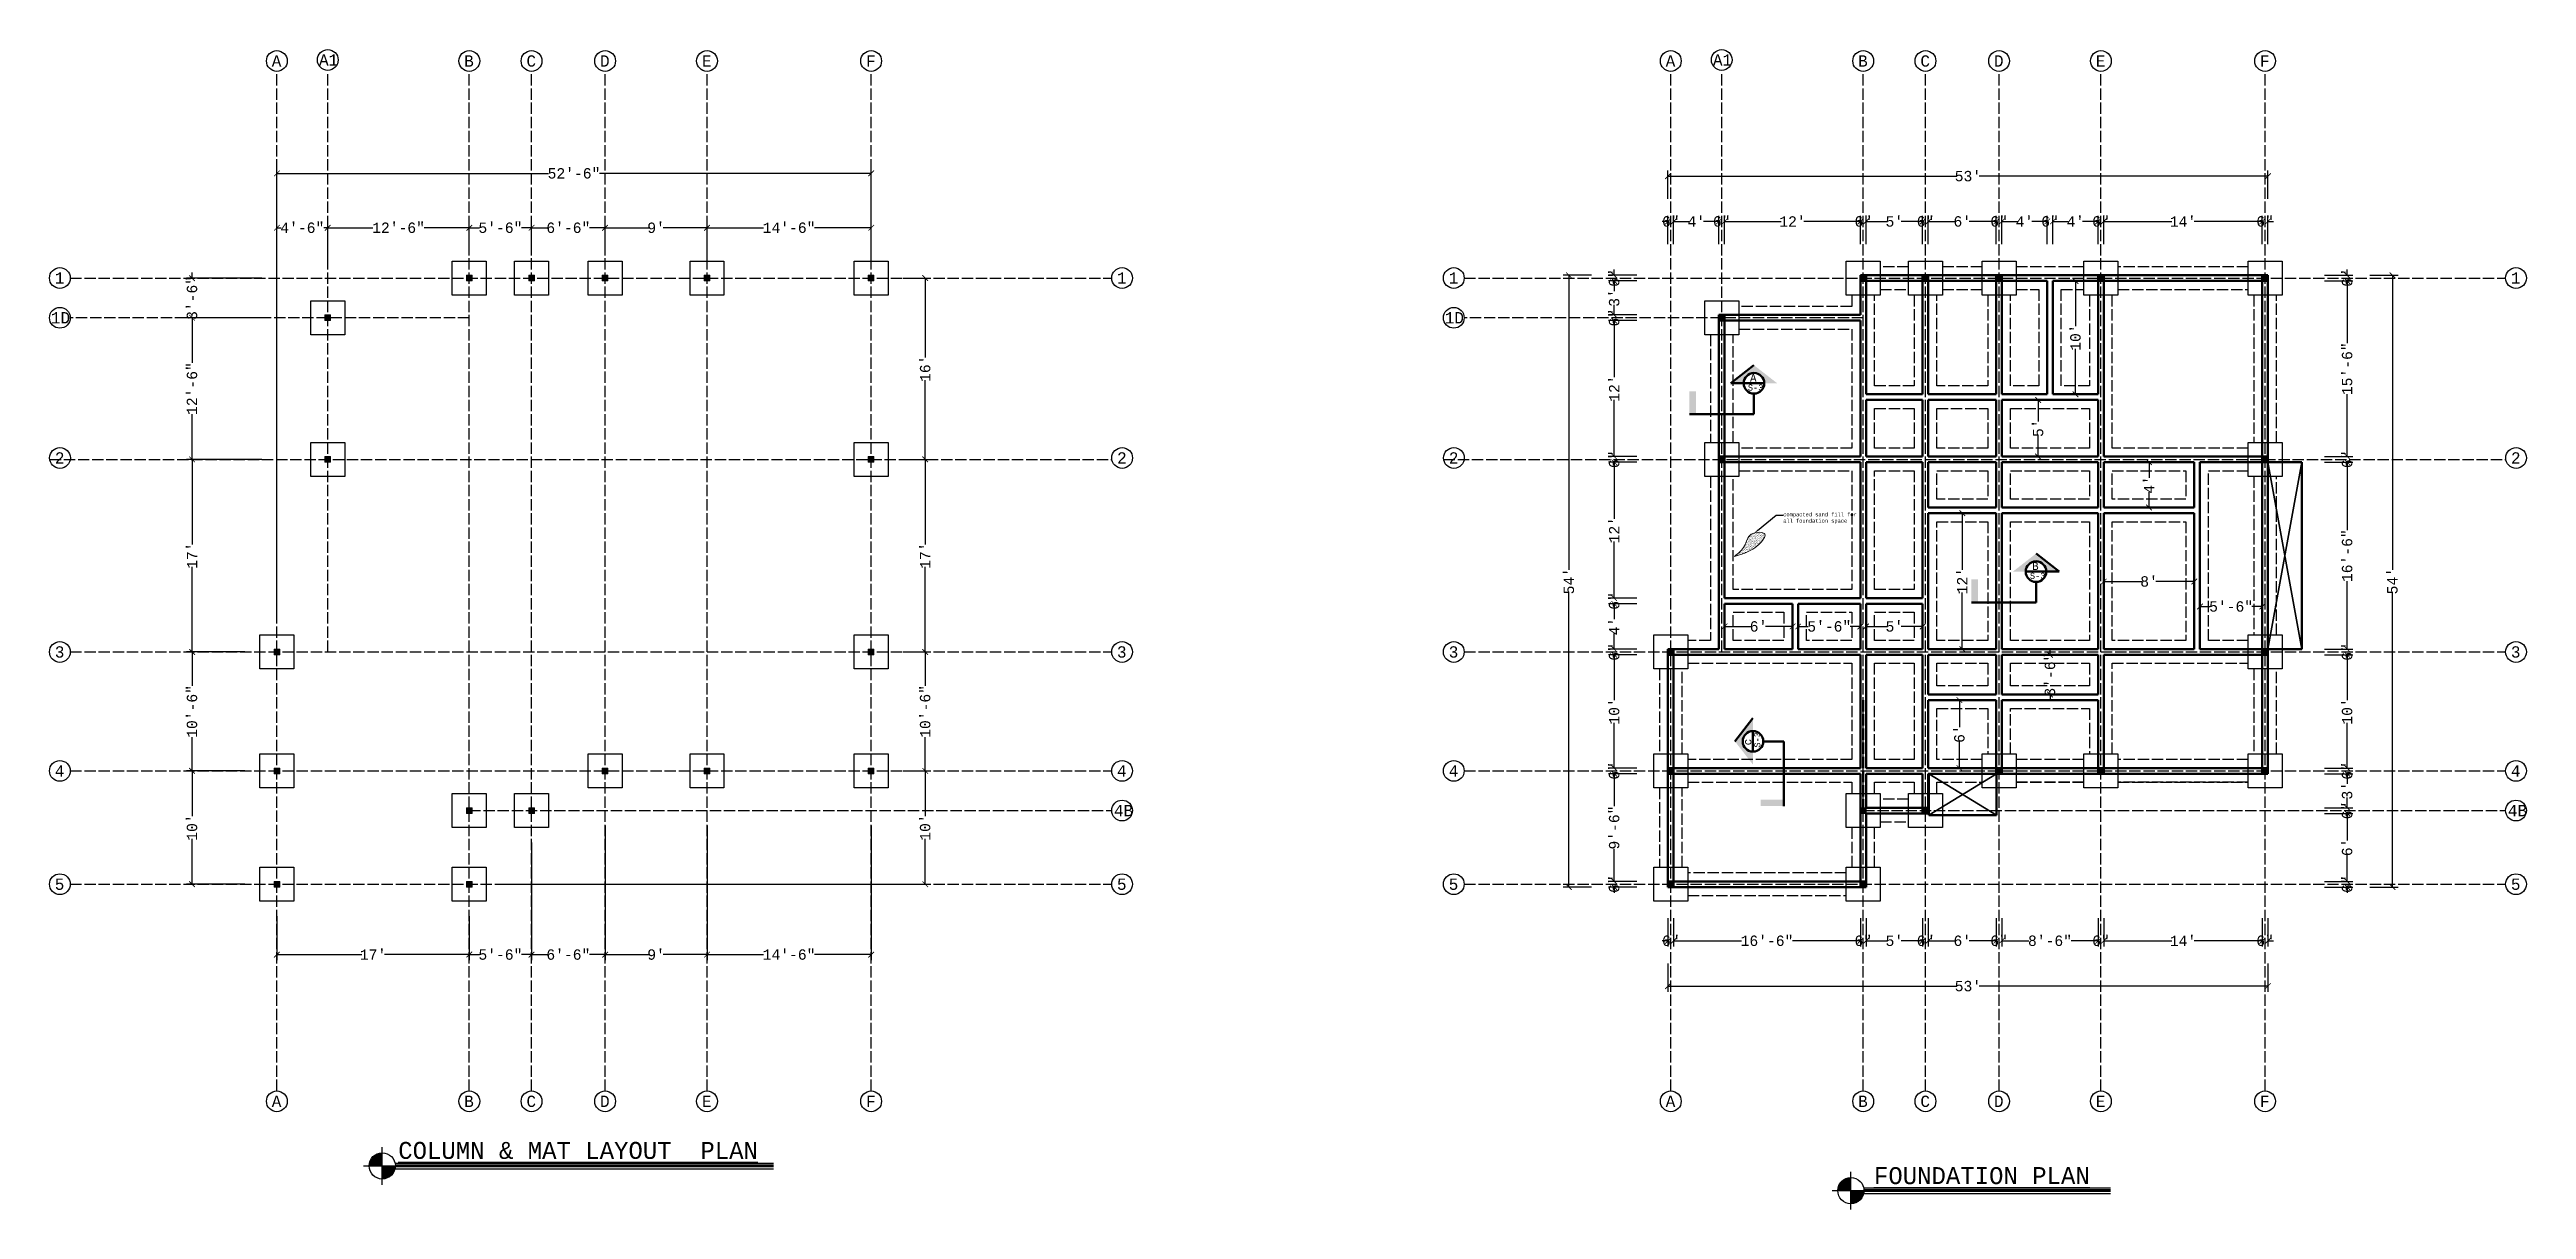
# Model space of a CAD drawing. Header units: inches. Extents: x 8351 to 42256, y 21052 to 33437.
# Drawn here: x 9023 to 11649, y 23546 to 24775 of the extents above; entities that cross this region are included whole.
import ezdxf
from ezdxf import colors
from ezdxf.entities.mleader import LeaderData, LeaderLine
from ezdxf.math import Vec2, Vec3

# ---------------------------------------------------------------- set-up
doc = ezdxf.new("R2010")
doc.units = ezdxf.units.IN
doc.header["$MEASUREMENT"] = 0
doc.linetypes.add('ACAD_ISO02W100', pattern=[15, 12, -3])
for name, color, linetype, lineweight in [('A-COLS', 52, 'Continuous', 9), ('A-COM MAT', 7, 'Continuous', 30), ('A-DIM', 7, 'Continuous', 25), ('A-WALL', 7, 'Continuous', 35)]:
    doc.layers.add(name, color=color, linetype=linetype, lineweight=lineweight)
for name, color, linetype in [('A-FOU-TRAN', 7, 'ACAD_ISO02W100'), ('A-G-BEAM', 8, 'ACAD_ISO02W100'), ('A-WIN-SCH', 17, 'Continuous')]:
    doc.layers.add(name, color=color, linetype=linetype)
doc.styles.get("Standard").update_dxf_attribs({"font": 'consolab.ttf', "height": 11})
doc.dimstyles.get("Standard").update_dxf_attribs({"dimtxt": 11, "dimasz": 6, "dimexe": 6, "dimexo": 16, "dimgap": 0.09, "dimtad": 0, "dimdec": 0, "dimzin": 0, "dimdsep": 46, "dimlunit": 4, "dimtxsty": 'Standard', "dimblk": 'ARCHTICK', "dimcen": 0.09, "dimclrd": 256, "dimclre": 256, "dimclrt": 256, "dimadec": 0, "dimazin": 0, "dimtfac": 1, "dimtdec": 0, "dimtix": 1, "dimtofl": 0, "dimtmove": 0, "dimatfit": 2, "dimldrblk": 'ARCHTICK', "dimfxl": 1, "dimtolj": 1, "dimtzin": 0, "dimlwd": -1, "dimlwe": -1, "dimarcsym": 0})

msp = doc.modelspace()

# ---------------------------------------------------------------- texts
at = {"layer": 'A-DIM', "char_height": 11, "attachment_point": 5}
for s, insert in [("\\A1;53'", (11057, 24641)), ('\\A1;6"', (10742, 24593)), ("\\A1;4'", (10769, 24593)), ('\\A1;6"', (10796, 24593)), ("\\A1;12'", (10871, 24593)), ('\\A1;6"', (10946, 24593)), ("\\A1;5'", (10979, 24593)), ('\\A1;6"', (11012, 24593)), ("\\A1;6'", (11051, 24593)), ('\\A1;6"', (11090, 24593)), ("\\A1;4'", (11117, 24593)), ('\\A1;6"', (11144, 24593)), ("\\A1;4'", (11171, 24593)), ('\\A1;6"', (11198, 24593)), ("\\A1;14'", (11285, 24593)), ('\\A1;6"', (11372, 24593)), ('\\A1;6"', (10742, 23831)), ('\\A1;16\'-6"', (10844, 23831)), ('\\A1;6"', (10946, 23831)), ("\\A1;5'", (10979, 23831)), ('\\A1;6"', (11012, 23831)), ("\\A1;6'", (11051, 23831)), ('\\A1;6"', (11090, 23831)), ('\\A1;8\'-6"', (11144, 23831)), ('\\A1;6"', (11198, 23831)), ("\\A1;14'", (11285, 23831)), ('\\A1;6"', (11372, 23831)), ("\\A1;53'", (11057, 23783))]:
    msp.add_mtext(s, dxfattribs=dict(at, insert=insert))
at = {"layer": 'A-DIM', "char_height": 11, "attachment_point": 5, "rotation": 90}
for s, insert in [('\\A1;6"', (10682, 24533)), ('\\A1;6"', (11459, 24533)), ("\\A1;3'", (10682, 24512)), ('\\A1;6"', (10682, 24491)), ('\\A1;15\'-6"', (11459, 24437)), ("\\A1;12'", (10682, 24416)), ('\\A1;6"', (10682, 24341)), ('\\A1;6"', (11459, 24341)), ("\\A1;12'", (10682, 24266)), ('\\A1;16\'-6"', (11459, 24239)), ("\\A1;54'", (10634, 24212)), ("\\A1;54'", (11507, 24212)), ('\\A1;6"', (10682, 24191)), ("\\A1;4'", (10682, 24164)), ('\\A1;6"', (10682, 24137)), ('\\A1;6"', (11459, 24137)), ("\\A1;10'", (10682, 24074)), ("\\A1;10'", (11459, 24074)), ('\\A1;6"', (10682, 24011)), ('\\A1;6"', (11459, 24011)), ("\\A1;3'", (11459, 23990)), ('\\A1;6"', (11459, 23969)), ('\\A1;9\'-6"', (10682, 23951)), ("\\A1;6'", (11459, 23930)), ('\\A1;6"', (10682, 23891)), ('\\A1;6"', (11459, 23891))]:
    msp.add_mtext(s, dxfattribs=dict(at, insert=insert))
at = {"layer": 'A-G-BEAM', "color": 7, "char_height": 12, "attachment_point": 1}
for s, insert in [('A ', (9258.9, 24769)), ('A ', (9309, 24770.1)), ('1 ', (9319, 24770.1)), ('B ', (9462.9, 24769)), ('C ', (9528.9, 24769)), ('D ', (9606.9, 24769)), ('E ', (9714.9, 24769)), ('F ', (9888.9, 24769)), ('A ', (10736.6, 24769)), ('A ', (10786.7, 24770.1)), ('1 ', (10796.7, 24770.1)), ('B ', (10940.6, 24769)), ('C ', (11006.6, 24769)), ('D ', (11084.6, 24769)), ('E ', (11192.6, 24769)), ('F ', (11366.6, 24769)), ('1 ', (9028.9, 24539.2)), ('1 ', (10154.9, 24539.2)), ('1 ', (10506.6, 24539.2)), ('1 ', (11632.6, 24539.2)), ('1D ', (9024.8, 24497)), ('1D ', (10502.4, 24497)), ('2 ', (9029, 24348.5)), ('2 ', (10155, 24348.5)), ('2 ', (10506.7, 24348.5)), ('2 ', (11632.7, 24348.5)), ('3 ', (9028.9, 24143)), ('3 ', (10154.9, 24143)), ('3 ', (10506.6, 24143)), ('3 ', (11632.6, 24143)), ('4 ', (9028.9, 24017)), ('4 ', (10154.9, 24017)), ('4 ', (10506.6, 24017)), ('4 ', (11632.6, 24017)), ('4B ', (10151.7, 23975)), ('4B ', (11629.4, 23975)), ('5 ', (9028.9, 23897)), ('5 ', (10154.9, 23897)), ('5 ', (10506.6, 23897)), ('5 ', (11632.6, 23897)), ('A ', (9258.9, 23667)), ('B ', (9462.9, 23667)), ('C ', (9528.9, 23667)), ('D ', (9606.9, 23667)), ('E ', (9714.9, 23667)), ('F ', (9888.9, 23667)), ('A ', (10736.6, 23667)), ('B ', (10940.6, 23667)), ('C ', (11006.6, 23667)), ('D ', (11084.6, 23667)), ('E ', (11192.6, 23667)), ('F ', (11366.6, 23667))]:
    msp.add_mtext_dynamic_manual_height_columns(s, width=13.211, gutter_width=60, heights=[0], dxfattribs=dict(at, insert=insert))
at = {"layer": 'A-WALL', "lineweight": 50, "attachment_point": 1}
for s, insert, char_height in [('S-3', (10823.7, 24420.3), 6.47), ('A', (10826, 24431.4), 8.19), ('S-3', (11122.7, 24220.9), 6.47), ('B', (11125, 24232), 8.19)]:
    msp.add_mtext_dynamic_manual_height_columns(s, width=3.068, gutter_width=15, heights=[0], dxfattribs=dict(at, insert=insert, char_height=char_height))
at = {"layer": 'A-WALL', "lineweight": 50, "attachment_point": 1, "rotation": 90}
for s, insert, char_height in [('c', (10819.2, 24038.1), 8.19), ('S-3', (10830.4, 24035.7), 6.47)]:
    msp.add_mtext_dynamic_manual_height_columns(s, width=3.068, gutter_width=15, heights=[0], dxfattribs=dict(at, insert=insert, char_height=char_height))
at = {"layer": 'A-WIN-SCH', "char_height": 18, "attachment_point": 1}
for s, insert in [('{\\L\\C7;COLUMN & MAT LAYOUT  PLAN}', (9393, 23618)), ('{\\L\\C7;FOUNDATION PLAN}', (10957.4, 23591.3))]:
    msp.add_mtext_dynamic_manual_height_columns(s, width=470.309, gutter_width=90, heights=[0], dxfattribs=dict(at, insert=insert))

# ---------------------------------------------------------------- blocks, each defined once
blk = doc.blocks.new('_ArchTick')
at = {"color": 0, "linetype": 'ByBlock', "const_width": 0.15}
blk.add_lwpolyline([(-0.5, -0.5), (0.5, 0.5)], dxfattribs=at)
blk = doc.blocks.new('*D576')
at = {"layer": 'A-DIM', "transparency": 16777216}
for p, q in [((9264.3, 24549), (9264.3, 24649.9)), ((9264.3, 24643.9), (9552.4, 24643.9)), ((9894.3, 24643.9), (9606.2, 24643.9)), ((9894.3, 24549), (9894.3, 24649.9))]:
    blk.add_line(p, q, dxfattribs=at)
at = {"layer": 'Defpoints', "color": 0, "transparency": 16777216}
for p in [(9894.3, 24643.9), (9264.3, 24533), (9894.3, 24533)]:
    blk.add_point(p, dxfattribs=at)
at = {"layer": 'A-DIM', "transparency": 16777216, "xscale": 6, "yscale": 6, "zscale": 6, "rotation": 180}
blk.add_blockref('_ArchTick', (9264.3, 24643.9), dxfattribs=at)
at = {"layer": 'A-DIM', "transparency": 16777216, "xscale": 6, "yscale": 6, "zscale": 6}
blk.add_blockref('_ArchTick', (9894.3, 24643.9), dxfattribs=at)
at = {"layer": 'A-DIM', "transparency": 16777216, "insert": (9579.3, 24643.9), "char_height": 11, "attachment_point": 5}
blk.add_mtext('\\A1;52\'-6"', dxfattribs=at)
blk = doc.blocks.new('*D577')
at = {"layer": 'A-DIM', "transparency": 16777216}
for p, q in [((9720.3, 24549), (9720.3, 24592.3)), ((9720.3, 24586.3), (9780.2, 24586.3)), ((9894.3, 24586.3), (9834.4, 24586.3)), ((9894.3, 24549), (9894.3, 24592.3))]:
    blk.add_line(p, q, dxfattribs=at)
at = {"layer": 'Defpoints', "color": 0, "transparency": 16777216}
for p in [(9720.3, 24586.3), (9720.3, 24533), (9894.3, 24533)]:
    blk.add_point(p, dxfattribs=at)
at = {"layer": 'A-DIM', "transparency": 16777216, "xscale": 6, "yscale": 6, "zscale": 6, "rotation": 180}
blk.add_blockref('_ArchTick', (9720.3, 24586.3), dxfattribs=at)
at = {"layer": 'A-DIM', "transparency": 16777216, "xscale": 6, "yscale": 6, "zscale": 6}
blk.add_blockref('_ArchTick', (9894.3, 24586.3), dxfattribs=at)
at = {"layer": 'A-DIM', "transparency": 16777216, "insert": (9807.3, 24586.3), "char_height": 11, "attachment_point": 5}
blk.add_mtext('\\A1;14\'-6"', dxfattribs=at)
blk = doc.blocks.new('*D578')
at = {"layer": 'A-DIM', "transparency": 16777216}
for p, q in [((9612.3, 24567), (9612.3, 24592.3)), ((9612.3, 24586.3), (9658.9, 24586.3)), ((9720.3, 24586.3), (9673.8, 24586.3)), ((9720.3, 24549), (9720.3, 24592.3))]:
    blk.add_line(p, q, dxfattribs=at)
at = {"layer": 'Defpoints', "color": 0, "transparency": 16777216}
for p in [(9612.3, 24586.3), (9612.3, 24551), (9720.3, 24533)]:
    blk.add_point(p, dxfattribs=at)
at = {"layer": 'A-DIM', "transparency": 16777216, "xscale": 6, "yscale": 6, "zscale": 6, "rotation": 180}
blk.add_blockref('_ArchTick', (9612.3, 24586.3), dxfattribs=at)
at = {"layer": 'A-DIM', "transparency": 16777216, "xscale": 6, "yscale": 6, "zscale": 6}
blk.add_blockref('_ArchTick', (9720.3, 24586.3), dxfattribs=at)
at = {"layer": 'A-DIM', "transparency": 16777216, "insert": (9666.3, 24586.3), "char_height": 11, "attachment_point": 5}
blk.add_mtext("\\A1;9'", dxfattribs=at)
blk = doc.blocks.new('*D579')
at = {"layer": 'A-DIM', "transparency": 16777216}
for p, q in [((9534.3, 24567), (9534.3, 24592.3)), ((9534.3, 24586.3), (9550.9, 24586.3)), ((9612.3, 24586.3), (9595.7, 24586.3)), ((9612.3, 24567), (9612.3, 24592.3))]:
    blk.add_line(p, q, dxfattribs=at)
at = {"layer": 'Defpoints', "color": 0, "transparency": 16777216}
for p in [(9534.3, 24586.3), (9534.3, 24551), (9612.3, 24551)]:
    blk.add_point(p, dxfattribs=at)
at = {"layer": 'A-DIM', "transparency": 16777216, "xscale": 6, "yscale": 6, "zscale": 6, "rotation": 180}
blk.add_blockref('_ArchTick', (9534.3, 24586.3), dxfattribs=at)
at = {"layer": 'A-DIM', "transparency": 16777216, "xscale": 6, "yscale": 6, "zscale": 6}
blk.add_blockref('_ArchTick', (9612.3, 24586.3), dxfattribs=at)
at = {"layer": 'A-DIM', "transparency": 16777216, "insert": (9573.3, 24586.3), "char_height": 11, "attachment_point": 5}
blk.add_mtext('\\A1;6\'-6"', dxfattribs=at)
blk = doc.blocks.new('*D580')
at = {"layer": 'A-DIM', "transparency": 16777216}
for p, q in [((9468.3, 24567), (9468.3, 24592.3)), ((9468.3, 24586.3), (9479.2, 24586.3)), ((9534.3, 24586.3), (9523.5, 24586.3)), ((9534.3, 24567), (9534.3, 24592.3))]:
    blk.add_line(p, q, dxfattribs=at)
at = {"layer": 'Defpoints', "color": 0, "transparency": 16777216}
for p in [(9468.3, 24586.3), (9468.3, 24551), (9534.3, 24551)]:
    blk.add_point(p, dxfattribs=at)
at = {"layer": 'A-DIM', "transparency": 16777216, "xscale": 6, "yscale": 6, "zscale": 6, "rotation": 180}
blk.add_blockref('_ArchTick', (9468.3, 24586.3), dxfattribs=at)
at = {"layer": 'A-DIM', "transparency": 16777216, "xscale": 6, "yscale": 6, "zscale": 6}
blk.add_blockref('_ArchTick', (9534.3, 24586.3), dxfattribs=at)
at = {"layer": 'A-DIM', "transparency": 16777216, "insert": (9501.3, 24586.3), "char_height": 11, "attachment_point": 5}
blk.add_mtext('\\A1;5\'-6"', dxfattribs=at)
blk = doc.blocks.new('*D581')
at = {"layer": 'A-DIM', "transparency": 16777216}
for p, q in [((9318.3, 24549), (9318.3, 24592.3)), ((9318.3, 24586.3), (9366.2, 24586.3)), ((9468.3, 24586.3), (9420.4, 24586.3)), ((9468.3, 24567), (9468.3, 24592.3))]:
    blk.add_line(p, q, dxfattribs=at)
at = {"layer": 'Defpoints', "color": 0, "transparency": 16777216}
for p in [(9318.3, 24586.3), (9468.3, 24551), (9318.3, 24533)]:
    blk.add_point(p, dxfattribs=at)
at = {"layer": 'A-DIM', "transparency": 16777216, "xscale": 6, "yscale": 6, "zscale": 6, "rotation": 180}
blk.add_blockref('_ArchTick', (9318.3, 24586.3), dxfattribs=at)
at = {"layer": 'A-DIM', "transparency": 16777216, "xscale": 6, "yscale": 6, "zscale": 6}
blk.add_blockref('_ArchTick', (9468.3, 24586.3), dxfattribs=at)
at = {"layer": 'A-DIM', "transparency": 16777216, "insert": (9393.3, 24586.3), "char_height": 11, "attachment_point": 5}
blk.add_mtext('\\A1;12\'-6"', dxfattribs=at)
blk = doc.blocks.new('*D582')
at = {"layer": 'A-DIM', "transparency": 16777216}
for p, q in [((9264.3, 24171), (9264.3, 24592.3)), ((9264.3, 24586.3), (9268.7, 24586.3)), ((9318.3, 24586.3), (9314, 24586.3)), ((9318.3, 24549), (9318.3, 24592.3))]:
    blk.add_line(p, q, dxfattribs=at)
at = {"layer": 'Defpoints', "color": 0, "transparency": 16777216}
for p in [(9264.3, 24586.3), (9318.3, 24533), (9264.3, 24155)]:
    blk.add_point(p, dxfattribs=at)
at = {"layer": 'A-DIM', "transparency": 16777216, "xscale": 6, "yscale": 6, "zscale": 6, "rotation": 180}
blk.add_blockref('_ArchTick', (9264.3, 24586.3), dxfattribs=at)
at = {"layer": 'A-DIM', "transparency": 16777216, "xscale": 6, "yscale": 6, "zscale": 6}
blk.add_blockref('_ArchTick', (9318.3, 24586.3), dxfattribs=at)
at = {"layer": 'A-DIM', "transparency": 16777216, "insert": (9291.3, 24586.3), "char_height": 11, "attachment_point": 5}
blk.add_mtext('\\A1;4\'-6"', dxfattribs=at)
blk = doc.blocks.new('*D583')
at = {"layer": 'A-DIM', "transparency": 16777216}
for p, q in [((9928.3, 24533), (9957.6, 24533)), ((9951.6, 24533), (9951.6, 24449)), ((9951.6, 24341), (9951.6, 24425)), ((9928.3, 24341), (9957.6, 24341))]:
    blk.add_line(p, q, dxfattribs=at)
at = {"layer": 'Defpoints', "color": 0, "transparency": 16777216}
for p in [(9912.3, 24533), (9912.3, 24341), (9951.6, 24341)]:
    blk.add_point(p, dxfattribs=at)
at = {"layer": 'A-DIM', "transparency": 16777216, "xscale": 6, "yscale": 6, "zscale": 6}
for p, rotation in [((9951.6, 24533), 90), ((9951.6, 24341), 270)]:
    blk.add_blockref('_ArchTick', p, dxfattribs=dict(at, rotation=rotation))
at = {"layer": 'A-DIM', "transparency": 16777216, "insert": (9951.6, 24437), "char_height": 11, "attachment_point": 5, "rotation": 90}
blk.add_mtext("\\A1;16'", dxfattribs=at)
blk = doc.blocks.new('*D584')
at = {"layer": 'A-DIM', "transparency": 16777216}
for p, q in [((9928.3, 24341), (9957.6, 24341)), ((9951.6, 24341), (9951.6, 24251)), ((9951.6, 24137), (9951.6, 24227)), ((9928.3, 24137), (9957.6, 24137))]:
    blk.add_line(p, q, dxfattribs=at)
at = {"layer": 'Defpoints', "color": 0, "transparency": 16777216}
for p in [(9912.3, 24341), (9912.3, 24137), (9951.6, 24137)]:
    blk.add_point(p, dxfattribs=at)
at = {"layer": 'A-DIM', "transparency": 16777216, "xscale": 6, "yscale": 6, "zscale": 6}
for p, rotation in [((9951.6, 24341), 90), ((9951.6, 24137), 270)]:
    blk.add_blockref('_ArchTick', p, dxfattribs=dict(at, rotation=rotation))
at = {"layer": 'A-DIM', "transparency": 16777216, "insert": (9951.6, 24239), "char_height": 11, "attachment_point": 5, "rotation": 90}
blk.add_mtext("\\A1;17'", dxfattribs=at)
blk = doc.blocks.new('*D585')
at = {"layer": 'A-DIM', "transparency": 16777216}
for p, q in [((9928.3, 24137), (9957.6, 24137)), ((9951.6, 24137), (9951.6, 24101.1)), ((9951.6, 24011), (9951.6, 24046.9)), ((9928.3, 24011), (9957.6, 24011))]:
    blk.add_line(p, q, dxfattribs=at)
at = {"layer": 'Defpoints', "color": 0, "transparency": 16777216}
for p in [(9912.3, 24137), (9912.3, 24011), (9951.6, 24011)]:
    blk.add_point(p, dxfattribs=at)
at = {"layer": 'A-DIM', "transparency": 16777216, "xscale": 6, "yscale": 6, "zscale": 6}
for p, rotation in [((9951.6, 24137), 90), ((9951.6, 24011), 270)]:
    blk.add_blockref('_ArchTick', p, dxfattribs=dict(at, rotation=rotation))
at = {"layer": 'A-DIM', "transparency": 16777216, "insert": (9951.6, 24074), "char_height": 11, "attachment_point": 5, "rotation": 90}
blk.add_mtext('\\A1;10\'-6"', dxfattribs=at)
blk = doc.blocks.new('*D586')
at = {"layer": 'A-DIM', "transparency": 16777216}
for p, q in [((9928.3, 24011), (9957.6, 24011)), ((9951.6, 24011), (9951.6, 23963)), ((9951.6, 23891), (9951.6, 23939)), ((9502.3, 23891), (9957.6, 23891))]:
    blk.add_line(p, q, dxfattribs=at)
at = {"layer": 'Defpoints', "color": 0, "transparency": 16777216}
for p in [(9912.3, 24011), (9486.3, 23891), (9951.6, 23891)]:
    blk.add_point(p, dxfattribs=at)
at = {"layer": 'A-DIM', "transparency": 16777216, "xscale": 6, "yscale": 6, "zscale": 6}
for p, rotation in [((9951.6, 24011), 90), ((9951.6, 23891), 270)]:
    blk.add_blockref('_ArchTick', p, dxfattribs=dict(at, rotation=rotation))
at = {"layer": 'A-DIM', "transparency": 16777216, "insert": (9951.6, 23951), "char_height": 11, "attachment_point": 5, "rotation": 90}
blk.add_mtext("\\A1;10'", dxfattribs=at)
blk = doc.blocks.new('*D587')
at = {"layer": 'A-DIM', "transparency": 16777216}
for p, q in [((9264.3, 23857), (9264.3, 23810.4)), ((9468.3, 23857), (9468.3, 23810.4)), ((9264.3, 23816.4), (9354.3, 23816.4)), ((9468.3, 23816.4), (9378.4, 23816.4))]:
    blk.add_line(p, q, dxfattribs=at)
at = {"layer": 'Defpoints', "color": 0, "transparency": 16777216}
for p in [(9264.3, 23873), (9468.3, 23873), (9468.3, 23816.4)]:
    blk.add_point(p, dxfattribs=at)
at = {"layer": 'A-DIM', "transparency": 16777216, "xscale": 6, "yscale": 6, "zscale": 6, "rotation": 180}
blk.add_blockref('_ArchTick', (9264.3, 23816.4), dxfattribs=at)
at = {"layer": 'A-DIM', "transparency": 16777216, "xscale": 6, "yscale": 6, "zscale": 6}
blk.add_blockref('_ArchTick', (9468.3, 23816.4), dxfattribs=at)
at = {"layer": 'A-DIM', "transparency": 16777216, "insert": (9366.3, 23816.4), "char_height": 11, "attachment_point": 5}
blk.add_mtext("\\A1;17'", dxfattribs=at)
blk = doc.blocks.new('*D588')
at = {"layer": 'A-DIM', "transparency": 16777216}
for p, q in [((9534.3, 23935), (9534.3, 23810.4)), ((9468.3, 23857), (9468.3, 23810.4)), ((9468.3, 23816.4), (9479.2, 23816.4)), ((9534.3, 23816.4), (9523.5, 23816.4))]:
    blk.add_line(p, q, dxfattribs=at)
at = {"layer": 'Defpoints', "color": 0, "transparency": 16777216}
for p in [(9534.3, 23951), (9468.3, 23873), (9534.3, 23816.4)]:
    blk.add_point(p, dxfattribs=at)
at = {"layer": 'A-DIM', "transparency": 16777216, "xscale": 6, "yscale": 6, "zscale": 6, "rotation": 180}
blk.add_blockref('_ArchTick', (9468.3, 23816.4), dxfattribs=at)
at = {"layer": 'A-DIM', "transparency": 16777216, "xscale": 6, "yscale": 6, "zscale": 6}
blk.add_blockref('_ArchTick', (9534.3, 23816.4), dxfattribs=at)
at = {"layer": 'A-DIM', "transparency": 16777216, "insert": (9501.3, 23816.4), "char_height": 11, "attachment_point": 5}
blk.add_mtext('\\A1;5\'-6"', dxfattribs=at)
blk = doc.blocks.new('*D589')
at = {"layer": 'A-DIM', "transparency": 16777216}
for p, q in [((9612.3, 23953), (9612.3, 23810.4)), ((9534.3, 23935), (9534.3, 23810.4)), ((9534.3, 23816.4), (9550.9, 23816.4)), ((9612.3, 23816.4), (9595.7, 23816.4))]:
    blk.add_line(p, q, dxfattribs=at)
at = {"layer": 'Defpoints', "color": 0, "transparency": 16777216}
for p in [(9534.3, 23951), (9612.3, 23969), (9612.3, 23816.4)]:
    blk.add_point(p, dxfattribs=at)
at = {"layer": 'A-DIM', "transparency": 16777216, "xscale": 6, "yscale": 6, "zscale": 6, "rotation": 180}
blk.add_blockref('_ArchTick', (9534.3, 23816.4), dxfattribs=at)
at = {"layer": 'A-DIM', "transparency": 16777216, "xscale": 6, "yscale": 6, "zscale": 6}
blk.add_blockref('_ArchTick', (9612.3, 23816.4), dxfattribs=at)
at = {"layer": 'A-DIM', "transparency": 16777216, "insert": (9573.3, 23816.4), "char_height": 11, "attachment_point": 5}
blk.add_mtext('\\A1;6\'-6"', dxfattribs=at)
blk = doc.blocks.new('*D590')
at = {"layer": 'A-DIM', "transparency": 16777216}
for p, q in [((9612.3, 23953), (9612.3, 23810.4)), ((9720.3, 23953), (9720.3, 23810.4)), ((9612.3, 23816.4), (9658.9, 23816.4)), ((9720.3, 23816.4), (9673.8, 23816.4))]:
    blk.add_line(p, q, dxfattribs=at)
at = {"layer": 'Defpoints', "color": 0, "transparency": 16777216}
for p in [(9612.3, 23969), (9720.3, 23969), (9720.3, 23816.4)]:
    blk.add_point(p, dxfattribs=at)
at = {"layer": 'A-DIM', "transparency": 16777216, "xscale": 6, "yscale": 6, "zscale": 6, "rotation": 180}
blk.add_blockref('_ArchTick', (9612.3, 23816.4), dxfattribs=at)
at = {"layer": 'A-DIM', "transparency": 16777216, "xscale": 6, "yscale": 6, "zscale": 6}
blk.add_blockref('_ArchTick', (9720.3, 23816.4), dxfattribs=at)
at = {"layer": 'A-DIM', "transparency": 16777216, "insert": (9666.3, 23816.4), "char_height": 11, "attachment_point": 5}
blk.add_mtext("\\A1;9'", dxfattribs=at)
blk = doc.blocks.new('*D591')
at = {"layer": 'A-DIM', "transparency": 16777216}
for p, q in [((9720.3, 23953), (9720.3, 23810.4)), ((9894.3, 23953), (9894.3, 23810.4)), ((9720.3, 23816.4), (9780.2, 23816.4)), ((9894.3, 23816.4), (9834.4, 23816.4))]:
    blk.add_line(p, q, dxfattribs=at)
at = {"layer": 'Defpoints', "color": 0, "transparency": 16777216}
for p in [(9720.3, 23969), (9894.3, 23969), (9894.3, 23816.4)]:
    blk.add_point(p, dxfattribs=at)
at = {"layer": 'A-DIM', "transparency": 16777216, "xscale": 6, "yscale": 6, "zscale": 6, "rotation": 180}
blk.add_blockref('_ArchTick', (9720.3, 23816.4), dxfattribs=at)
at = {"layer": 'A-DIM', "transparency": 16777216, "xscale": 6, "yscale": 6, "zscale": 6}
blk.add_blockref('_ArchTick', (9894.3, 23816.4), dxfattribs=at)
at = {"layer": 'A-DIM', "transparency": 16777216, "insert": (9807.3, 23816.4), "char_height": 11, "attachment_point": 5}
blk.add_mtext('\\A1;14\'-6"', dxfattribs=at)
blk = doc.blocks.new('*D592')
at = {"layer": 'A-DIM', "transparency": 16777216}
for p, q in [((9230.3, 24011), (9168.4, 24011)), ((9174.4, 24011), (9174.4, 23963)), ((9174.4, 23891), (9174.4, 23939)), ((9230.3, 23891), (9168.4, 23891))]:
    blk.add_line(p, q, dxfattribs=at)
at = {"layer": 'Defpoints', "color": 0, "transparency": 16777216}
for p in [(9174.4, 24011), (9246.3, 24011), (9246.3, 23891)]:
    blk.add_point(p, dxfattribs=at)
at = {"layer": 'A-DIM', "transparency": 16777216, "xscale": 6, "yscale": 6, "zscale": 6}
for p, rotation in [((9174.4, 24011), 90), ((9174.4, 23891), 270)]:
    blk.add_blockref('_ArchTick', p, dxfattribs=dict(at, rotation=rotation))
at = {"layer": 'A-DIM', "transparency": 16777216, "insert": (9174.4, 23951), "char_height": 11, "attachment_point": 5, "rotation": 90}
blk.add_mtext("\\A1;10'", dxfattribs=at)
blk = doc.blocks.new('*D593')
at = {"layer": 'A-DIM', "transparency": 16777216}
for p, q in [((9230.3, 24137), (9168.4, 24137)), ((9174.4, 24137), (9174.4, 24101.1)), ((9174.4, 24011), (9174.4, 24046.9)), ((9230.3, 24011), (9168.4, 24011))]:
    blk.add_line(p, q, dxfattribs=at)
at = {"layer": 'Defpoints', "color": 0, "transparency": 16777216}
for p in [(9174.4, 24137), (9246.3, 24137), (9246.3, 24011)]:
    blk.add_point(p, dxfattribs=at)
at = {"layer": 'A-DIM', "transparency": 16777216, "xscale": 6, "yscale": 6, "zscale": 6}
for p, rotation in [((9174.4, 24137), 90), ((9174.4, 24011), 270)]:
    blk.add_blockref('_ArchTick', p, dxfattribs=dict(at, rotation=rotation))
at = {"layer": 'A-DIM', "transparency": 16777216, "insert": (9174.4, 24074), "char_height": 11, "attachment_point": 5, "rotation": 90}
blk.add_mtext('\\A1;10\'-6"', dxfattribs=at)
blk = doc.blocks.new('*D594')
at = {"layer": 'A-DIM', "transparency": 16777216}
for p, q in [((9248.3, 24341), (9168.4, 24341)), ((9174.4, 24341), (9174.4, 24251)), ((9174.4, 24137), (9174.4, 24227)), ((9230.3, 24137), (9168.4, 24137))]:
    blk.add_line(p, q, dxfattribs=at)
at = {"layer": 'Defpoints', "color": 0, "transparency": 16777216}
for p in [(9174.4, 24341), (9264.3, 24341), (9246.3, 24137)]:
    blk.add_point(p, dxfattribs=at)
at = {"layer": 'A-DIM', "transparency": 16777216, "xscale": 6, "yscale": 6, "zscale": 6}
for p, rotation in [((9174.4, 24341), 90), ((9174.4, 24137), 270)]:
    blk.add_blockref('_ArchTick', p, dxfattribs=dict(at, rotation=rotation))
at = {"layer": 'A-DIM', "transparency": 16777216, "insert": (9174.4, 24239), "char_height": 11, "attachment_point": 5, "rotation": 90}
blk.add_mtext("\\A1;17'", dxfattribs=at)
blk = doc.blocks.new('*D595')
at = {"layer": 'A-DIM', "transparency": 16777216}
for p, q in [((9248.3, 24491), (9168.4, 24491)), ((9174.4, 24491), (9174.4, 24443.1)), ((9174.4, 24341), (9174.4, 24388.9)), ((9248.3, 24341), (9168.4, 24341))]:
    blk.add_line(p, q, dxfattribs=at)
at = {"layer": 'Defpoints', "color": 0, "transparency": 16777216}
for p in [(9174.4, 24491), (9264.3, 24491), (9264.3, 24341)]:
    blk.add_point(p, dxfattribs=at)
at = {"layer": 'A-DIM', "transparency": 16777216, "xscale": 6, "yscale": 6, "zscale": 6}
for p, rotation in [((9174.4, 24491), 90), ((9174.4, 24341), 270)]:
    blk.add_blockref('_ArchTick', p, dxfattribs=dict(at, rotation=rotation))
at = {"layer": 'A-DIM', "transparency": 16777216, "insert": (9174.4, 24416), "char_height": 11, "attachment_point": 5, "rotation": 90}
blk.add_mtext('\\A1;12\'-6"', dxfattribs=at)
blk = doc.blocks.new('*D596')
at = {"layer": 'A-DIM', "transparency": 16777216}
for p, q in [((9248.3, 24533), (9168.4, 24533)), ((9174.4, 24533), (9174.4, 24539)), ((9248.3, 24491), (9168.4, 24491)), ((9174.4, 24491), (9174.4, 24485))]:
    blk.add_line(p, q, dxfattribs=at)
at = {"layer": 'Defpoints', "color": 0, "transparency": 16777216}
for p in [(9174.4, 24533), (9264.3, 24533), (9264.3, 24491)]:
    blk.add_point(p, dxfattribs=at)
at = {"layer": 'A-DIM', "transparency": 16777216, "xscale": 6, "yscale": 6, "zscale": 6}
for p, rotation in [((9174.4, 24533), 270), ((9174.4, 24491), 90)]:
    blk.add_blockref('_ArchTick', p, dxfattribs=dict(at, rotation=rotation))
at = {"layer": 'A-DIM', "transparency": 16777216, "insert": (9174.4, 24512), "char_height": 11, "attachment_point": 5, "rotation": 90}
blk.add_mtext('\\A1;3\'-6"', dxfattribs=at)
blk = doc.blocks.new('*D522')
at = {"layer": 'A-DIM', "transparency": 16777216}
for p, q in [((11179, 24134), (11138, 24134)), ((11144, 24134), (11144, 24140)), ((11179, 24092), (11138, 24092)), ((11144, 24092), (11144, 24086))]:
    blk.add_line(p, q, dxfattribs=at)
at = {"layer": 'Defpoints', "color": 0, "transparency": 16777216}
for p in [(11195, 24134), (11144, 24092), (11195, 24092)]:
    blk.add_point(p, dxfattribs=at)
at = {"layer": 'A-DIM', "transparency": 16777216, "xscale": 6, "yscale": 6, "zscale": 6}
for p, rotation in [((11144, 24134), 270), ((11144, 24092), 90)]:
    blk.add_blockref('_ArchTick', p, dxfattribs=dict(at, rotation=rotation))
at = {"layer": 'A-DIM', "transparency": 16777216, "insert": (11144, 24113), "char_height": 11, "attachment_point": 5, "rotation": 90}
blk.add_mtext('\\A1;3\'-6"', dxfattribs=at)
blk = doc.blocks.new('*D523')
at = {"layer": 'A-DIM', "transparency": 16777216}
for p, q in [((11071, 24086), (11042, 24086)), ((11048, 24086), (11048, 24057.4)), ((11048, 24014), (11048, 24042.7)), ((11071, 24014), (11042, 24014))]:
    blk.add_line(p, q, dxfattribs=at)
at = {"layer": 'Defpoints', "color": 0, "transparency": 16777216}
for p in [(11087, 24086), (11048, 24014), (11087, 24014)]:
    blk.add_point(p, dxfattribs=at)
at = {"layer": 'A-DIM', "transparency": 16777216, "xscale": 6, "yscale": 6, "zscale": 6}
for p, rotation in [((11048, 24086), 90), ((11048, 24014), 270)]:
    blk.add_blockref('_ArchTick', p, dxfattribs=dict(at, rotation=rotation))
at = {"layer": 'A-DIM', "transparency": 16777216, "insert": (11048, 24050), "char_height": 11, "attachment_point": 5, "rotation": 90}
blk.add_mtext("\\A1;6'", dxfattribs=at)
blk = doc.blocks.new('*D524')
at = {"layer": 'A-DIM', "transparency": 16777216}
for p, q in [((10799, 24172), (10799, 24158)), ((10799, 24164), (10827.6, 24164)), ((10871, 24164), (10842.3, 24164)), ((10871, 24172), (10871, 24158))]:
    blk.add_line(p, q, dxfattribs=at)
at = {"layer": 'Defpoints', "color": 0, "transparency": 16777216}
for p in [(10799, 24188), (10871, 24188), (10871, 24164)]:
    blk.add_point(p, dxfattribs=at)
at = {"layer": 'A-DIM', "transparency": 16777216, "xscale": 6, "yscale": 6, "zscale": 6, "rotation": 180}
blk.add_blockref('_ArchTick', (10799, 24164), dxfattribs=at)
at = {"layer": 'A-DIM', "transparency": 16777216, "xscale": 6, "yscale": 6, "zscale": 6}
blk.add_blockref('_ArchTick', (10871, 24164), dxfattribs=at)
at = {"layer": 'A-DIM', "transparency": 16777216, "insert": (10835, 24164), "char_height": 11, "attachment_point": 5}
blk.add_mtext("\\A1;6'", dxfattribs=at)
blk = doc.blocks.new('*D525')
at = {"layer": 'A-DIM', "transparency": 16777216}
for p, q in [((10877, 24172), (10877, 24158)), ((10877, 24164), (10887.8, 24164)), ((10943, 24164), (10932.1, 24164)), ((10943, 24172), (10943, 24158))]:
    blk.add_line(p, q, dxfattribs=at)
at = {"layer": 'Defpoints', "color": 0, "transparency": 16777216}
for p in [(10877, 24188), (10943, 24188), (10943, 24164)]:
    blk.add_point(p, dxfattribs=at)
at = {"layer": 'A-DIM', "transparency": 16777216, "xscale": 6, "yscale": 6, "zscale": 6, "rotation": 180}
blk.add_blockref('_ArchTick', (10877, 24164), dxfattribs=at)
at = {"layer": 'A-DIM', "transparency": 16777216, "xscale": 6, "yscale": 6, "zscale": 6}
blk.add_blockref('_ArchTick', (10943, 24164), dxfattribs=at)
at = {"layer": 'A-DIM', "transparency": 16777216, "insert": (10910, 24164), "char_height": 11, "attachment_point": 5}
blk.add_mtext('\\A1;5\'-6"', dxfattribs=at)
blk = doc.blocks.new('*D526')
at = {"layer": 'A-DIM', "transparency": 16777216}
for p, q in [((10949, 24172), (10949, 24158)), ((10949, 24164), (10971.9, 24164)), ((11009, 24164), (10986.1, 24164)), ((11009, 24172), (11009, 24158))]:
    blk.add_line(p, q, dxfattribs=at)
at = {"layer": 'Defpoints', "color": 0, "transparency": 16777216}
for p in [(10949, 24188), (11009, 24188), (11009, 24164)]:
    blk.add_point(p, dxfattribs=at)
at = {"layer": 'A-DIM', "transparency": 16777216, "xscale": 6, "yscale": 6, "zscale": 6, "rotation": 180}
blk.add_blockref('_ArchTick', (10949, 24164), dxfattribs=at)
at = {"layer": 'A-DIM', "transparency": 16777216, "xscale": 6, "yscale": 6, "zscale": 6}
blk.add_blockref('_ArchTick', (11009, 24164), dxfattribs=at)
at = {"layer": 'A-DIM', "transparency": 16777216, "insert": (10979, 24164), "char_height": 11, "attachment_point": 5}
blk.add_mtext("\\A1;5'", dxfattribs=at)
blk = doc.blocks.new('*D527')
at = {"layer": 'A-DIM', "transparency": 16777216}
for p, q in [((11303, 24156), (11303, 24191.1)), ((11303, 24185.1), (11313.8, 24185.1)), ((11369, 24185.1), (11358.1, 24185.1)), ((11369, 24156), (11369, 24191.1))]:
    blk.add_line(p, q, dxfattribs=at)
at = {"layer": 'Defpoints', "color": 0, "transparency": 16777216}
for p in [(11369, 24185.1), (11303, 24140), (11369, 24140)]:
    blk.add_point(p, dxfattribs=at)
at = {"layer": 'A-DIM', "transparency": 16777216, "xscale": 6, "yscale": 6, "zscale": 6, "rotation": 180}
blk.add_blockref('_ArchTick', (11303, 24185.1), dxfattribs=at)
at = {"layer": 'A-DIM', "transparency": 16777216, "xscale": 6, "yscale": 6, "zscale": 6}
blk.add_blockref('_ArchTick', (11369, 24185.1), dxfattribs=at)
at = {"layer": 'A-DIM', "transparency": 16777216, "insert": (11336, 24185.1), "char_height": 11, "attachment_point": 5}
blk.add_mtext('\\A1;5\'-6"', dxfattribs=at)
blk = doc.blocks.new('*D528')
at = {"layer": 'A-DIM', "transparency": 16777216}
for p, q in [((11201, 24156), (11201, 24217.6)), ((11201, 24211.6), (11241.6, 24211.6)), ((11297, 24211.6), (11256.3, 24211.6)), ((11297, 24156), (11297, 24217.6))]:
    blk.add_line(p, q, dxfattribs=at)
at = {"layer": 'Defpoints', "color": 0, "transparency": 16777216}
for p in [(11201, 24211.6), (11201, 24140), (11297, 24140)]:
    blk.add_point(p, dxfattribs=at)
at = {"layer": 'A-DIM', "transparency": 16777216, "xscale": 6, "yscale": 6, "zscale": 6, "rotation": 180}
blk.add_blockref('_ArchTick', (11201, 24211.6), dxfattribs=at)
at = {"layer": 'A-DIM', "transparency": 16777216, "xscale": 6, "yscale": 6, "zscale": 6}
blk.add_blockref('_ArchTick', (11297, 24211.6), dxfattribs=at)
at = {"layer": 'A-DIM', "transparency": 16777216, "insert": (11249, 24211.6), "char_height": 11, "attachment_point": 5}
blk.add_mtext("\\A1;8'", dxfattribs=at)
blk = doc.blocks.new('*D529')
at = {"layer": 'A-DIM', "transparency": 16777216}
for p, q in [((11281, 24338), (11243, 24338)), ((11249, 24338), (11249, 24321.6)), ((11281, 24290), (11243, 24290)), ((11249, 24290), (11249, 24306.4))]:
    blk.add_line(p, q, dxfattribs=at)
at = {"layer": 'Defpoints', "color": 0, "transparency": 16777216}
for p in [(11249, 24338), (11297, 24338), (11297, 24290)]:
    blk.add_point(p, dxfattribs=at)
at = {"layer": 'A-DIM', "transparency": 16777216, "xscale": 6, "yscale": 6, "zscale": 6}
for p, rotation in [((11249, 24338), 90), ((11249, 24290), 270)]:
    blk.add_blockref('_ArchTick', p, dxfattribs=dict(at, rotation=rotation))
at = {"layer": 'A-DIM', "transparency": 16777216, "insert": (11249, 24314), "char_height": 11, "attachment_point": 5, "rotation": 90}
blk.add_mtext("\\A1;4'", dxfattribs=at)
blk = doc.blocks.new('*D530')
at = {"layer": 'A-DIM', "transparency": 16777216}
for p, q in [((11071, 24284), (11045, 24284)), ((11051, 24284), (11051, 24224)), ((11051, 24140), (11051, 24200)), ((11071, 24140), (11045, 24140))]:
    blk.add_line(p, q, dxfattribs=at)
at = {"layer": 'Defpoints', "color": 0, "transparency": 16777216}
for p in [(11087, 24284), (11051, 24140), (11087, 24140)]:
    blk.add_point(p, dxfattribs=at)
at = {"layer": 'A-DIM', "transparency": 16777216, "xscale": 6, "yscale": 6, "zscale": 6}
for p, rotation in [((11051, 24284), 90), ((11051, 24140), 270)]:
    blk.add_blockref('_ArchTick', p, dxfattribs=dict(at, rotation=rotation))
at = {"layer": 'A-DIM', "transparency": 16777216, "insert": (11051, 24212), "char_height": 11, "attachment_point": 5, "rotation": 90}
blk.add_mtext("\\A1;12'", dxfattribs=at)
blk = doc.blocks.new('*D531')
at = {"layer": 'A-DIM', "transparency": 16777216}
for p, q in [((11179, 24404), (11125.4, 24404)), ((11131.4, 24404), (11131.4, 24381.1)), ((11179, 24344), (11125.4, 24344)), ((11131.4, 24344), (11131.4, 24366.9))]:
    blk.add_line(p, q, dxfattribs=at)
at = {"layer": 'Defpoints', "color": 0, "transparency": 16777216}
for p in [(11195, 24404), (11131.4, 24344), (11195, 24344)]:
    blk.add_point(p, dxfattribs=at)
at = {"layer": 'A-DIM', "transparency": 16777216, "xscale": 6, "yscale": 6, "zscale": 6}
for p, rotation in [((11131.4, 24404), 90), ((11131.4, 24344), 270)]:
    blk.add_blockref('_ArchTick', p, dxfattribs=dict(at, rotation=rotation))
at = {"layer": 'A-DIM', "transparency": 16777216, "insert": (11131.4, 24374), "char_height": 11, "attachment_point": 5, "rotation": 90}
blk.add_mtext("\\A1;5'", dxfattribs=at)
blk = doc.blocks.new('*D532')
at = {"layer": 'A-DIM', "transparency": 16777216}
for p, q in [((11179, 24530), (11165, 24530)), ((11171, 24530), (11171, 24482)), ((11171, 24410), (11171, 24458)), ((11179, 24410), (11165, 24410))]:
    blk.add_line(p, q, dxfattribs=at)
at = {"layer": 'Defpoints', "color": 0, "transparency": 16777216}
for p in [(11195, 24530), (11171, 24410), (11195, 24410)]:
    blk.add_point(p, dxfattribs=at)
at = {"layer": 'A-DIM', "transparency": 16777216, "xscale": 6, "yscale": 6, "zscale": 6}
for p, rotation in [((11171, 24530), 90), ((11171, 24410), 270)]:
    blk.add_blockref('_ArchTick', p, dxfattribs=dict(at, rotation=rotation))
at = {"layer": 'A-DIM', "transparency": 16777216, "insert": (11171, 24470), "char_height": 11, "attachment_point": 5, "rotation": 90}
blk.add_mtext("\\A1;10'", dxfattribs=at)

# ---------------------------------------------------------------- dimensions: what is measured, and where the dimension line sits
at = {"layer": 'A-DIM'}
for base, p1, p2, picture, middle in [((9894.3, 24643.9), (9264.3, 24533), (9894.3, 24533), '*D576', (9579.3, 24643.9)), ((9720.3, 24586.3), (9894.3, 24533), (9720.3, 24533), '*D577', (9807.3, 24586.3)), ((11201, 24211.6), (11297, 24140), (11201, 24140), '*D528', (11249, 24211.6)), ((10871, 24164), (10799, 24188), (10871, 24188), '*D524', (10835, 24164)), ((10943, 24164), (10877, 24188), (10943, 24188), '*D525', (10910, 24164)), ((11009, 24164), (10949, 24188), (11009, 24188), '*D526', (10979, 24164)), ((11369, 24185.1), (11303, 24140), (11369, 24140), '*D527', (11336, 24185.1)), ((9468.3, 23816.4), (9264.3, 23873), (9468.3, 23873), '*D587', (9366.3, 23816.4))]:
    dim = msp.add_linear_dim(base=base, p1=p1, p2=p2, dimstyle='Standard', dxfattribs=at)
    dim.commit()
    dim.dimension.update_dxf_attribs({"geometry": picture, "text_midpoint": middle})
for base, p1, p2, picture, middle in [((9264.3, 24586.3), (9318.3, 24533), (9264.3, 24155), '*D582', (9291.3, 24586.3)), ((9318.3, 24586.3), (9468.3, 24551), (9318.3, 24533), '*D581', (9393.3, 24586.3)), ((9468.3, 24586.3), (9534.3, 24551), (9468.3, 24551), '*D580', (9501.3, 24586.3)), ((9534.3, 24586.3), (9612.3, 24551), (9534.3, 24551), '*D579', (9573.3, 24586.3)), ((9612.3, 24586.3), (9720.3, 24533), (9612.3, 24551), '*D578', (9666.3, 24586.3)), ((9534.3, 23816.4), (9468.3, 23873), (9534.3, 23951), '*D588', (9501.3, 23816.4)), ((9612.3, 23816.4), (9534.3, 23951), (9612.3, 23969), '*D589', (9573.3, 23816.4)), ((9720.3, 23816.4), (9612.3, 23969), (9720.3, 23969), '*D590', (9666.3, 23816.4)), ((9894.3, 23816.4), (9720.3, 23969), (9894.3, 23969), '*D591', (9807.3, 23816.4))]:
    dim = msp.add_linear_dim(base=base, p1=p1, p2=p2, dimstyle='Standard', override={"dimtmove": 1}, dxfattribs=at)
    dim.commit()
    dim.dimension.update_dxf_attribs({"geometry": picture, "text_midpoint": middle})
for base, p1, p2, picture, middle in [((9174.4, 24533), (9264.3, 24491), (9264.3, 24533), '*D596', (9174.4, 24512)), ((9174.4, 24491), (9264.3, 24341), (9264.3, 24491), '*D595', (9174.4, 24416)), ((9174.4, 24341), (9246.3, 24137), (9264.3, 24341), '*D594', (9174.4, 24239)), ((9951.6, 24137), (9912.3, 24341), (9912.3, 24137), '*D584', (9951.6, 24239)), ((9174.4, 24137), (9246.3, 24011), (9246.3, 24137), '*D593', (9174.4, 24074)), ((9951.6, 24011), (9912.3, 24137), (9912.3, 24011), '*D585', (9951.6, 24074)), ((9951.6, 23891), (9912.3, 24011), (9486.3, 23891), '*D586', (9951.6, 23951))]:
    dim = msp.add_linear_dim(base=base, p1=p1, p2=p2, angle=90, dimstyle='Standard', override={"dimtmove": 1}, dxfattribs=at)
    dim.commit()
    dim.dimension.update_dxf_attribs({"geometry": picture, "text_midpoint": middle})
for base, p1, p2, picture, middle in [((9951.6, 24341), (9912.3, 24533), (9912.3, 24341), '*D583', (9951.6, 24437)), ((11171, 24410), (11195, 24530), (11195, 24410), '*D532', (11171, 24470)), ((11131.4, 24344), (11195, 24404), (11195, 24344), '*D531', (11131.4, 24374)), ((11249, 24338), (11297, 24290), (11297, 24338), '*D529', (11249, 24314)), ((11051, 24140), (11087, 24284), (11087, 24140), '*D530', (11051, 24212)), ((11144, 24092), (11195, 24134), (11195, 24092), '*D522', (11144, 24113)), ((11048, 24014), (11087, 24086), (11087, 24014), '*D523', (11048, 24050)), ((9174.4, 24011), (9246.3, 23891), (9246.3, 24011), '*D592', (9174.4, 23951))]:
    dim = msp.add_linear_dim(base=base, p1=p1, p2=p2, angle=90, dimstyle='Standard', dxfattribs=at)
    dim.commit()
    dim.dimension.update_dxf_attribs({"geometry": picture, "text_midpoint": middle})

# ---------------------------------------------------------------- hatches: boundary and pattern name
at = {"lineweight": -2, "transparency": 33554544}
h = msp.add_hatch(color=7, dxfattribs=at)
h.paths.add_polyline_path([(9376, 23606.5, 0.414214), (9362, 23592.6), (9376, 23592.6)])
h.paths.add_polyline_path([(9389.9, 23592.6), (9376, 23592.6), (9376, 23578.6, 0.414214)])
h = msp.add_hatch(color=7, dxfattribs=at)
h.paths.add_polyline_path([(10932.9, 23580.4, 0.414214), (10919, 23566.4), (10932.9, 23566.4)])
h.paths.add_polyline_path([(10946.9, 23566.4), (10932.9, 23566.4), (10932.9, 23552.5, 0.414214)])
at = {"layer": 'A-COLS'}
h = msp.add_hatch(color=1, dxfattribs=at)
h.dxf.hatch_style = 1
h.paths.add_polyline_path([(9471.3, 24530), (9471.3, 24536), (9465.3, 24536), (9465.3, 24530)])
h = msp.add_hatch(color=1, dxfattribs=at)
h.dxf.hatch_style = 1
h.paths.add_polyline_path([(9537.3, 24530), (9537.3, 24536), (9531.3, 24536), (9531.3, 24530)])
h = msp.add_hatch(color=1, dxfattribs=at)
h.dxf.hatch_style = 1
h.paths.add_polyline_path([(9615.3, 24530), (9615.3, 24536), (9609.3, 24536), (9609.3, 24530)])
h = msp.add_hatch(color=1, dxfattribs=at)
h.dxf.hatch_style = 1
h.paths.add_polyline_path([(9723.3, 24530), (9723.3, 24536), (9717.3, 24536), (9717.3, 24530)])
h = msp.add_hatch(color=1, dxfattribs=at)
h.dxf.hatch_style = 1
h.paths.add_polyline_path([(9897.3, 24530), (9897.3, 24536), (9891.3, 24536), (9891.3, 24530)])
h = msp.add_hatch(color=1, dxfattribs=at)
h.dxf.hatch_style = 1
h.paths.add_polyline_path([(10949, 24530), (10949, 24536), (10943, 24536), (10943, 24530)])
h = msp.add_hatch(color=1, dxfattribs=at)
h.dxf.hatch_style = 1
h.paths.add_polyline_path([(11015, 24530), (11015, 24536), (11009, 24536), (11009, 24530)])
h = msp.add_hatch(color=1, dxfattribs=at)
h.dxf.hatch_style = 1
h.paths.add_polyline_path([(11093, 24530), (11093, 24536), (11087, 24536), (11087, 24530)])
h = msp.add_hatch(color=1, dxfattribs=at)
h.dxf.hatch_style = 1
h.paths.add_polyline_path([(11201, 24530), (11201, 24536), (11195, 24536), (11195, 24530)])
h = msp.add_hatch(color=1, dxfattribs=at)
h.dxf.hatch_style = 1
h.paths.add_polyline_path([(11375, 24530), (11375, 24536), (11369, 24536), (11369, 24530)])
h = msp.add_hatch(color=1, dxfattribs=at)
h.dxf.hatch_style = 1
h.paths.add_polyline_path([(9321.3, 24488), (9321.3, 24494), (9315.3, 24494), (9315.3, 24488)])
h = msp.add_hatch(color=1, dxfattribs=at)
h.dxf.hatch_style = 1
h.paths.add_polyline_path([(10799, 24488), (10799, 24494), (10793, 24494), (10793, 24488)])
h = msp.add_hatch(color=1, dxfattribs=at)
h.dxf.hatch_style = 1
h.paths.add_polyline_path([(9321.3, 24338), (9321.3, 24344), (9315.3, 24344), (9315.3, 24338)])
h = msp.add_hatch(color=1, dxfattribs=at)
h.dxf.hatch_style = 1
h.paths.add_polyline_path([(9897.3, 24338), (9897.3, 24344), (9891.3, 24344), (9891.3, 24338)])
h = msp.add_hatch(color=1, dxfattribs=at)
h.dxf.hatch_style = 1
h.paths.add_polyline_path([(10799, 24338), (10799, 24344), (10793, 24344), (10793, 24338)])
h = msp.add_hatch(color=1, dxfattribs=at)
h.dxf.hatch_style = 1
h.paths.add_polyline_path([(11375, 24338), (11375, 24344), (11369, 24344), (11369, 24338)])
h = msp.add_hatch(color=1, dxfattribs=at)
h.dxf.hatch_style = 1
h.paths.add_polyline_path([(9267.3, 24134), (9267.3, 24140), (9261.3, 24140), (9261.3, 24134)])
h = msp.add_hatch(color=1, dxfattribs=at)
h.dxf.hatch_style = 1
h.paths.add_polyline_path([(9897.3, 24134), (9897.3, 24140), (9891.3, 24140), (9891.3, 24134)])
h = msp.add_hatch(color=1, dxfattribs=at)
h.dxf.hatch_style = 1
h.paths.add_polyline_path([(10745, 24134), (10745, 24140), (10739, 24140), (10739, 24134)])
h = msp.add_hatch(color=1, dxfattribs=at)
h.dxf.hatch_style = 1
h.paths.add_polyline_path([(11375, 24134), (11375, 24140), (11369, 24140), (11369, 24134)])
h = msp.add_hatch(color=1, dxfattribs=at)
h.dxf.hatch_style = 1
h.paths.add_polyline_path([(9267.3, 24008), (9267.3, 24014), (9261.3, 24014), (9261.3, 24008)])
h = msp.add_hatch(color=1, dxfattribs=at)
h.dxf.hatch_style = 1
h.paths.add_polyline_path([(9615.3, 24008), (9615.3, 24014), (9609.3, 24014), (9609.3, 24008)])
h = msp.add_hatch(color=1, dxfattribs=at)
h.dxf.hatch_style = 1
h.paths.add_polyline_path([(9723.3, 24008), (9723.3, 24014), (9717.3, 24014), (9717.3, 24008)])
h = msp.add_hatch(color=1, dxfattribs=at)
h.dxf.hatch_style = 1
h.paths.add_polyline_path([(9897.3, 24008), (9897.3, 24014), (9891.3, 24014), (9891.3, 24008)])
h = msp.add_hatch(color=1, dxfattribs=at)
h.dxf.hatch_style = 1
h.paths.add_polyline_path([(10745, 24008), (10745, 24014), (10739, 24014), (10739, 24008)])
h = msp.add_hatch(color=1, dxfattribs=at)
h.dxf.hatch_style = 1
h.paths.add_polyline_path([(11093, 24008), (11093, 24014), (11087, 24014), (11087, 24008)])
h = msp.add_hatch(color=1, dxfattribs=at)
h.dxf.hatch_style = 1
h.paths.add_polyline_path([(11201, 24008), (11201, 24014), (11195, 24014), (11195, 24008)])
h = msp.add_hatch(color=1, dxfattribs=at)
h.dxf.hatch_style = 1
h.paths.add_polyline_path([(11375, 24008), (11375, 24014), (11369, 24014), (11369, 24008)])
h = msp.add_hatch(color=1, dxfattribs=at)
h.dxf.hatch_style = 1
h.paths.add_polyline_path([(9471.3, 23966), (9471.3, 23972), (9465.3, 23972), (9465.3, 23966)])
h = msp.add_hatch(color=1, dxfattribs=at)
h.dxf.hatch_style = 1
h.paths.add_polyline_path([(9537.3, 23966), (9537.3, 23972), (9531.3, 23972), (9531.3, 23966)])
h = msp.add_hatch(color=1, dxfattribs=at)
h.dxf.hatch_style = 1
h.paths.add_polyline_path([(10949, 23966), (10949, 23972), (10943, 23972), (10943, 23966)])
h = msp.add_hatch(color=1, dxfattribs=at)
h.dxf.hatch_style = 1
h.paths.add_polyline_path([(11015, 23966), (11015, 23972), (11009, 23972), (11009, 23966)])
h = msp.add_hatch(color=1, dxfattribs=at)
h.dxf.hatch_style = 1
h.paths.add_polyline_path([(9267.3, 23888), (9267.3, 23894), (9261.3, 23894), (9261.3, 23888)])
h = msp.add_hatch(color=1, dxfattribs=at)
h.dxf.hatch_style = 1
h.paths.add_polyline_path([(9471.3, 23888), (9471.3, 23894), (9465.3, 23894), (9465.3, 23888)])
h = msp.add_hatch(color=1, dxfattribs=at)
h.dxf.hatch_style = 1
h.paths.add_polyline_path([(10745, 23888), (10745, 23894), (10739, 23894), (10739, 23888)])
h = msp.add_hatch(color=1, dxfattribs=at)
h.dxf.hatch_style = 1
h.paths.add_polyline_path([(10949, 23888), (10949, 23894), (10943, 23894), (10943, 23888)])
at = {"layer": 'A-COM MAT'}
h = msp.add_hatch(dxfattribs=at)
h.set_pattern_fill('AR-SAND', color=256, style=0)
h.set_pattern_definition([(37.5, (-5518.925, 18109.5022), (-0.06299336, 1.92682377), [0, -1.52, 0, -1.7, 0, -1.625]), (7.5, (-5518.925, 18109.5022), (1.7697767, 2.82214607), [0, -0.82, 0, -1.37, 0, -0.525]), (327.5, (-5520.155, 18109.5022), (3.11414186, 0.00565905), [0, -0.5, 0, -1.8, 0, -2.35]), (317.5, (-5520.155, 18109.5022), (3.0061266, 0.87767556), [0, -0.25, 0, -1.18, 0, -1.35])])
edge = h.paths.add_edge_path()
edge.add_spline(control_points=[(10809.4, 24238.2), (10813.6, 24241.5), (10821.7, 24247.7), (10823.5, 24264.3), (10847.4, 24264.6), (10833, 24246.8), (10821.9, 24242), (10812.4, 24239.1), (10809.4, 24238.2)], knot_values=[0, 0, 0, 0, 15.617269, 29.721996, 44.151223, 56.465575, 76.3645, 85.739691, 85.739691, 85.739691, 85.739691], degree=3, periodic=0)
at = {"layer": 'A-WALL', "lineweight": 50}
h = msp.add_hatch(color=7, dxfattribs=at)
h.set_gradient(color1=(147, 149, 152), color2=(0, 0, 0))
h.paths.add_polyline_path([(10841.2, 24421.6), (10854.8, 24421.6), (10830.2, 24440.7), (10805.7, 24421.6), (10819.3, 24421.6, -1)])
h.paths.add_polyline_path([(10768.7, 24413.2), (10761.7, 24413.2), (10761.7, 24388.8), (10768.7, 24388.8)])
h = msp.add_hatch(color=7, dxfattribs=at)
h.set_gradient(color1=(147, 149, 152), color2=(0, 0, 0))
h.paths.add_polyline_path([(11140.2, 24222.1), (11153.8, 24222.1), (11129.2, 24241.2), (11104.7, 24222.1), (11118.3, 24222.1, -1)])
h.paths.add_polyline_path([(11067.7, 24213.8), (11060.7, 24213.8), (11060.7, 24189.3), (11067.7, 24189.3)])
h = msp.add_hatch(color=7, dxfattribs=at)
h.set_gradient(color1=(147, 149, 152), color2=(0, 0, 0))
h.paths.add_polyline_path([(10829.1, 24053.2), (10829.1, 24066.9), (10810, 24042.3), (10829.1, 24017.7), (10829.1, 24031.4, -1)])
h.paths.add_polyline_path([(10837.4, 23980.7), (10837.4, 23973.7), (10861.9, 23973.7), (10861.9, 23980.7)])

# ---------------------------------------------------------------- linework, layer by layer
at = {"lineweight": -2}
for p, q in [((9376, 23572.6), (9376, 23612.5)), ((9356, 23592.6), (9389.9, 23592.6)), ((9389.9, 23595.6), (9790.8, 23595.6)), ((9389.9, 23589.6), (9790.8, 23589.6)), ((10932.9, 23546.5), (10932.9, 23586.4)), ((10913, 23566.4), (10946.9, 23566.4)), ((10946.9, 23569.4), (11208.3, 23569.4)), ((10946.9, 23563.4), (11208.3, 23563.4))]:
    msp.add_line(p, q, dxfattribs=at)
at = {"lineweight": 70}
for p, q in [((9389.9, 23592.6), (9790.8, 23592.6)), ((10946.9, 23566.4), (11208.3, 23566.4))]:
    msp.add_line(p, q, dxfattribs=at)
at = {"lineweight": -2}
for centre in [(9376, 23592.6), (10932.9, 23566.4)]:
    msp.add_circle(centre, 13.9, dxfattribs=at)
at = {"layer": 'A-COLS', "color": 1}
for points in [[(9465.3, 24536), (9471.3, 24536), (9471.3, 24530), (9465.3, 24530)], [(9531.3, 24536), (9537.3, 24536), (9537.3, 24530), (9531.3, 24530)], [(9609.3, 24536), (9615.3, 24536), (9615.3, 24530), (9609.3, 24530)], [(9717.3, 24536), (9723.3, 24536), (9723.3, 24530), (9717.3, 24530)], [(9891.3, 24536), (9897.3, 24536), (9897.3, 24530), (9891.3, 24530)], [(10943, 24536), (10949, 24536), (10949, 24530), (10943, 24530)], [(11009, 24536), (11015, 24536), (11015, 24530), (11009, 24530)], [(11087, 24536), (11093, 24536), (11093, 24530), (11087, 24530)], [(11195, 24536), (11201, 24536), (11201, 24530), (11195, 24530)], [(11369, 24536), (11375, 24536), (11375, 24530), (11369, 24530)], [(9315.3, 24494), (9321.3, 24494), (9321.3, 24488), (9315.3, 24488)], [(10793, 24494), (10799, 24494), (10799, 24488), (10793, 24488)], [(9315.3, 24344), (9321.3, 24344), (9321.3, 24338), (9315.3, 24338)], [(9891.3, 24344), (9897.3, 24344), (9897.3, 24338), (9891.3, 24338)], [(10793, 24344), (10799, 24344), (10799, 24338), (10793, 24338)], [(11369, 24344), (11375, 24344), (11375, 24338), (11369, 24338)], [(9261.3, 24140), (9267.3, 24140), (9267.3, 24134), (9261.3, 24134)], [(9891.3, 24140), (9897.3, 24140), (9897.3, 24134), (9891.3, 24134)], [(10739, 24140), (10745, 24140), (10745, 24134), (10739, 24134)], [(11369, 24140), (11375, 24140), (11375, 24134), (11369, 24134)], [(9261.3, 24014), (9267.3, 24014), (9267.3, 24008), (9261.3, 24008)], [(9609.3, 24014), (9615.3, 24014), (9615.3, 24008), (9609.3, 24008)], [(9717.3, 24014), (9723.3, 24014), (9723.3, 24008), (9717.3, 24008)], [(9891.3, 24014), (9897.3, 24014), (9897.3, 24008), (9891.3, 24008)], [(10739, 24014), (10745, 24014), (10745, 24008), (10739, 24008)], [(11087, 24014), (11093, 24014), (11093, 24008), (11087, 24008)], [(11195, 24014), (11201, 24014), (11201, 24008), (11195, 24008)], [(11369, 24014), (11375, 24014), (11375, 24008), (11369, 24008)], [(9465.3, 23972), (9471.3, 23972), (9471.3, 23966), (9465.3, 23966)], [(9531.3, 23972), (9537.3, 23972), (9537.3, 23966), (9531.3, 23966)], [(10943, 23972), (10949, 23972), (10949, 23966), (10943, 23966)], [(11009, 23972), (11015, 23972), (11015, 23966), (11009, 23966)], [(9261.3, 23894), (9267.3, 23894), (9267.3, 23888), (9261.3, 23888)], [(9465.3, 23894), (9471.3, 23894), (9471.3, 23888), (9465.3, 23888)], [(10739, 23894), (10745, 23894), (10745, 23888), (10739, 23888)], [(10943, 23894), (10949, 23894), (10949, 23888), (10943, 23888)]]:
    msp.add_lwpolyline(points, close=True, dxfattribs=at)
at = {"layer": 'A-COLS', "color": 7}
for points in [[(9465.3, 24536), (9471.3, 24536), (9471.3, 24530), (9465.3, 24530)], [(9531.3, 24536), (9537.3, 24536), (9537.3, 24530), (9531.3, 24530)], [(9609.3, 24536), (9615.3, 24536), (9615.3, 24530), (9609.3, 24530)], [(9717.3, 24536), (9723.3, 24536), (9723.3, 24530), (9717.3, 24530)], [(9891.3, 24536), (9897.3, 24536), (9897.3, 24530), (9891.3, 24530)], [(10943, 24536), (10949, 24536), (10949, 24530), (10943, 24530)], [(11009, 24536), (11015, 24536), (11015, 24530), (11009, 24530)], [(11087, 24536), (11093, 24536), (11093, 24530), (11087, 24530)], [(11195, 24536), (11201, 24536), (11201, 24530), (11195, 24530)], [(11369, 24536), (11375, 24536), (11375, 24530), (11369, 24530)], [(9315.3, 24494), (9321.3, 24494), (9321.3, 24488), (9315.3, 24488)], [(10793, 24494), (10799, 24494), (10799, 24488), (10793, 24488)], [(9315.3, 24344), (9321.3, 24344), (9321.3, 24338), (9315.3, 24338)], [(9891.3, 24344), (9897.3, 24344), (9897.3, 24338), (9891.3, 24338)], [(10793, 24344), (10799, 24344), (10799, 24338), (10793, 24338)], [(11369, 24344), (11375, 24344), (11375, 24338), (11369, 24338)], [(9261.3, 24140), (9267.3, 24140), (9267.3, 24134), (9261.3, 24134)], [(9891.3, 24140), (9897.3, 24140), (9897.3, 24134), (9891.3, 24134)], [(10739, 24140), (10745, 24140), (10745, 24134), (10739, 24134)], [(11369, 24140), (11375, 24140), (11375, 24134), (11369, 24134)], [(9261.3, 24014), (9267.3, 24014), (9267.3, 24008), (9261.3, 24008)], [(9609.3, 24014), (9615.3, 24014), (9615.3, 24008), (9609.3, 24008)], [(9717.3, 24014), (9723.3, 24014), (9723.3, 24008), (9717.3, 24008)], [(9891.3, 24014), (9897.3, 24014), (9897.3, 24008), (9891.3, 24008)], [(10739, 24014), (10745, 24014), (10745, 24008), (10739, 24008)], [(11087, 24014), (11093, 24014), (11093, 24008), (11087, 24008)], [(11195, 24014), (11201, 24014), (11201, 24008), (11195, 24008)], [(11369, 24014), (11375, 24014), (11375, 24008), (11369, 24008)], [(9465.3, 23972), (9471.3, 23972), (9471.3, 23966), (9465.3, 23966)], [(9531.3, 23972), (9537.3, 23972), (9537.3, 23966), (9531.3, 23966)], [(10943, 23972), (10949, 23972), (10949, 23966), (10943, 23966)], [(11009, 23972), (11015, 23972), (11015, 23966), (11009, 23966)], [(9261.3, 23894), (9267.3, 23894), (9267.3, 23888), (9261.3, 23888)], [(9465.3, 23894), (9471.3, 23894), (9471.3, 23888), (9465.3, 23888)], [(10739, 23894), (10745, 23894), (10745, 23888), (10739, 23888)], [(10943, 23894), (10949, 23894), (10949, 23888), (10943, 23888)]]:
    msp.add_lwpolyline(points, close=True, dxfattribs=at)
at = {"layer": 'A-COM MAT'}
for points in [[(9450.3, 24551), (9486.3, 24551), (9486.3, 24515), (9450.3, 24515)], [(9516.3, 24551), (9552.3, 24551), (9552.3, 24515), (9516.3, 24515)], [(9594.3, 24551), (9630.3, 24551), (9630.3, 24515), (9594.3, 24515)], [(9702.3, 24551), (9738.3, 24551), (9738.3, 24515), (9702.3, 24515)], [(9876.3, 24551), (9912.3, 24551), (9912.3, 24515), (9876.3, 24515)], [(10928, 24551), (10964, 24551), (10964, 24515), (10928, 24515)], [(10994, 24551), (11030, 24551), (11030, 24515), (10994, 24515)], [(11072, 24551), (11108, 24551), (11108, 24515), (11072, 24515)], [(11180, 24551), (11216, 24551), (11216, 24515), (11180, 24515)], [(11354, 24551), (11390, 24551), (11390, 24515), (11354, 24515)], [(9300.3, 24509), (9336.3, 24509), (9336.3, 24473), (9300.3, 24473)], [(10778, 24509), (10814, 24509), (10814, 24473), (10778, 24473)], [(9300.3, 24359), (9336.3, 24359), (9336.3, 24323), (9300.3, 24323)], [(9876.3, 24359), (9912.3, 24359), (9912.3, 24323), (9876.3, 24323)], [(10778, 24359), (10814, 24359), (10814, 24323), (10778, 24323)], [(11354, 24359), (11390, 24359), (11390, 24323), (11354, 24323)], [(9246.3, 24155), (9282.3, 24155), (9282.3, 24119), (9246.3, 24119)], [(9876.3, 24155), (9912.3, 24155), (9912.3, 24119), (9876.3, 24119)], [(10724, 24155), (10760, 24155), (10760, 24119), (10724, 24119)], [(11354, 24155), (11390, 24155), (11390, 24119), (11354, 24119)], [(9246.3, 24029), (9282.3, 24029), (9282.3, 23993), (9246.3, 23993)], [(9594.3, 24029), (9630.3, 24029), (9630.3, 23993), (9594.3, 23993)], [(9702.3, 24029), (9738.3, 24029), (9738.3, 23993), (9702.3, 23993)], [(9876.3, 24029), (9912.3, 24029), (9912.3, 23993), (9876.3, 23993)], [(10724, 24029), (10760, 24029), (10760, 23993), (10724, 23993)], [(11072, 24029), (11108, 24029), (11108, 23993), (11072, 23993)], [(11180, 24029), (11216, 24029), (11216, 23993), (11180, 23993)], [(11354, 24029), (11390, 24029), (11390, 23993), (11354, 23993)], [(9450.3, 23987), (9486.3, 23987), (9486.3, 23951), (9450.3, 23951)], [(9516.3, 23987), (9552.3, 23987), (9552.3, 23951), (9516.3, 23951)], [(10928, 23987), (10964, 23987), (10964, 23951), (10928, 23951)], [(10994, 23987), (11030, 23987), (11030, 23951), (10994, 23951)], [(9246.3, 23909), (9282.3, 23909), (9282.3, 23873), (9246.3, 23873)], [(9450.3, 23909), (9486.3, 23909), (9486.3, 23873), (9450.3, 23873)], [(10724, 23909), (10760, 23909), (10760, 23873), (10724, 23873)], [(10928, 23909), (10964, 23909), (10964, 23873), (10928, 23873)]]:
    msp.add_lwpolyline(points, close=True, dxfattribs=at)
at = {"layer": 'A-COM MAT', "lineweight": 0}
msp.add_spline([(10809.4, 24238.2), (10820.2, 24249.4), (10827.3, 24261.6), (10841.7, 24261.6), (10835.5, 24251), (10818.3, 24241), (10809.4, 24238.2)], degree=3, dxfattribs=at)
at = {"layer": 'A-DIM'}
for p, q in [((10739, 24617), (10739, 24647)), ((10739, 24641), (11045.1, 24641)), ((11375, 24641), (11068.8, 24641)), ((11375, 24617), (11375, 24647)), ((10739, 24593), (10733, 24593)), ((10739, 24569), (10739, 24599)), ((10745, 24569), (10745, 24599)), ((10745, 24569), (10745, 24599)), ((10745, 24593), (10751, 24593)), ((10745, 24593), (10761.4, 24593)), ((10793, 24593), (10776.6, 24593)), ((10793, 24593), (10787, 24593)), ((10793, 24569), (10793, 24599)), ((10793, 24569), (10793, 24599)), ((10799, 24569), (10799, 24599)), ((10799, 24569), (10799, 24599)), ((10799, 24593), (10805, 24593)), ((10799, 24593), (10859, 24593)), ((10943, 24593), (10883, 24593)), ((10943, 24593), (10937, 24593)), ((10943, 24569), (10943, 24599)), ((10943, 24569), (10943, 24599)), ((10949, 24569), (10949, 24599)), ((10949, 24569), (10949, 24599)), ((10949, 24593), (10955, 24593)), ((10949, 24593), (10971.9, 24593)), ((11009, 24593), (10986.1, 24593)), ((11009, 24593), (11003, 24593)), ((11009, 24569), (11009, 24599)), ((11009, 24569), (11009, 24599)), ((11015, 24569), (11015, 24599)), ((11015, 24569), (11015, 24599)), ((11015, 24593), (11021, 24593)), ((11015, 24593), (11043.6, 24593)), ((11087, 24593), (11058.3, 24593)), ((11087, 24593), (11081, 24593)), ((11087, 24569), (11087, 24599)), ((11087, 24569), (11087, 24599)), ((11093, 24569), (11093, 24599)), ((11093, 24569), (11093, 24599)), ((11093, 24593), (11099, 24593)), ((11093, 24593), (11109.4, 24593)), ((11141, 24593), (11124.6, 24593)), ((11141, 24593), (11135, 24593)), ((11141, 24569), (11141, 24599)), ((11141, 24569), (11141, 24599)), ((11147, 24569), (11147, 24599)), ((11147, 24569), (11147, 24599)), ((11147, 24593), (11153, 24593)), ((11147, 24593), (11163.4, 24593)), ((11195, 24593), (11178.6, 24593)), ((11195, 24593), (11189, 24593)), ((11195, 24569), (11195, 24599)), ((11195, 24569), (11195, 24599)), ((11201, 24569), (11201, 24599)), ((11201, 24569), (11201, 24599)), ((11201, 24593), (11207, 24593)), ((11201, 24593), (11273, 24593)), ((11369, 24593), (11297, 24593)), ((11369, 24593), (11363, 24593)), ((11369, 24569), (11369, 24599)), ((11369, 24569), (11369, 24599)), ((11375, 24569), (11375, 24599)), ((11375, 24593), (11381, 24593)), ((10658, 24536), (10628, 24536)), ((10634, 24536), (10634, 24223.9)), ((10706, 24536), (10676, 24536)), ((10706, 24530), (10676, 24530)), ((10706, 24530), (10676, 24530)), ((10682, 24536), (10682, 24542)), ((10682, 24530), (10682, 24524)), ((10682, 24530), (10682, 24519.2)), ((11435, 24536), (11465, 24536)), ((11435, 24530), (11465, 24530)), ((11435, 24530), (11465, 24530)), ((11459, 24536), (11459, 24542)), ((11459, 24530), (11459, 24524)), ((11459, 24530), (11459, 24464.1)), ((11483, 24536), (11513, 24536)), ((11507, 24536), (11507, 24223.9)), ((10682, 24494), (10682, 24504.8)), ((10682, 24494), (10682, 24500)), ((10706, 24494), (10676, 24494)), ((10706, 24494), (10676, 24494)), ((10706, 24488), (10676, 24488)), ((10706, 24488), (10676, 24488)), ((10682, 24488), (10682, 24482)), ((10682, 24488), (10682, 24428)), ((10682, 24344), (10682, 24404)), ((11459, 24344), (11459, 24409.9)), ((10706, 24344), (10676, 24344)), ((10706, 24344), (10676, 24344)), ((10682, 24344), (10682, 24350)), ((11435, 24344), (11465, 24344)), ((11435, 24344), (11465, 24344)), ((11459, 24344), (11459, 24350)), ((10706, 24338), (10676, 24338)), ((10706, 24338), (10676, 24338)), ((10682, 24338), (10682, 24332)), ((10682, 24338), (10682, 24278)), ((11435, 24338), (11465, 24338)), ((11435, 24338), (11465, 24338)), ((11459, 24338), (11459, 24332)), ((11459, 24338), (11459, 24266.1)), ((10682, 24194), (10682, 24254)), ((11459, 24140), (11459, 24211.9)), ((10634, 23888), (10634, 24200.2)), ((10706, 24194), (10676, 24194)), ((10706, 24194), (10676, 24194)), ((10706, 24188), (10676, 24188)), ((10706, 24188), (10676, 24188)), ((10682, 24194), (10682, 24200)), ((10682, 24188), (10682, 24182)), ((10682, 24188), (10682, 24171.6)), ((11507, 23888), (11507, 24200.2)), ((10706, 24140), (10676, 24140)), ((10706, 24140), (10676, 24140)), ((10706, 24134), (10676, 24134)), ((10706, 24134), (10676, 24134)), ((10682, 24140), (10682, 24156.4)), ((10682, 24140), (10682, 24146)), ((10682, 24134), (10682, 24128)), ((10682, 24134), (10682, 24086)), ((11435, 24140), (11465, 24140)), ((11435, 24140), (11465, 24140)), ((11435, 24134), (11465, 24134)), ((11435, 24134), (11465, 24134)), ((11459, 24140), (11459, 24146)), ((11459, 24134), (11459, 24128)), ((11459, 24134), (11459, 24086)), ((10682, 24014), (10682, 24062)), ((11459, 24014), (11459, 24062)), ((10706, 24014), (10676, 24014)), ((10706, 24014), (10676, 24014)), ((10706, 24008), (10676, 24008)), ((10706, 24008), (10676, 24008)), ((10682, 24014), (10682, 24020)), ((10682, 24008), (10682, 24002)), ((10682, 24008), (10682, 23973.5)), ((11435, 24014), (11465, 24014)), ((11435, 24014), (11465, 24014)), ((11435, 24008), (11465, 24008)), ((11435, 24008), (11465, 24008)), ((11459, 24014), (11459, 24020)), ((11459, 24008), (11459, 24002)), ((11459, 24008), (11459, 23997.2)), ((11459, 23972), (11459, 23982.8)), ((11459, 23972), (11459, 23978)), ((11435, 23972), (11465, 23972)), ((11435, 23972), (11465, 23972)), ((11435, 23966), (11465, 23966)), ((11435, 23966), (11465, 23966)), ((11459, 23966), (11459, 23960)), ((11459, 23966), (11459, 23937.4)), ((10682, 23894), (10682, 23928.5)), ((11459, 23894), (11459, 23922.7)), ((10682, 23894), (10682, 23900)), ((11459, 23894), (11459, 23900)), ((10658, 23888), (10628, 23888)), ((10706, 23894), (10676, 23894)), ((10706, 23894), (10676, 23894)), ((10706, 23888), (10676, 23888)), ((10682, 23888), (10682, 23882)), ((11435, 23894), (11465, 23894)), ((11435, 23894), (11465, 23894)), ((11435, 23888), (11465, 23888)), ((11459, 23888), (11459, 23882)), ((11483, 23888), (11513, 23888)), ((10739, 23855), (10739, 23825)), ((10745, 23855), (10745, 23825)), ((10745, 23855), (10745, 23825)), ((10943, 23855), (10943, 23825)), ((10943, 23855), (10943, 23825)), ((10949, 23855), (10949, 23825)), ((10949, 23855), (10949, 23825)), ((11009, 23855), (11009, 23825)), ((11009, 23855), (11009, 23825)), ((11015, 23855), (11015, 23825)), ((11015, 23855), (11015, 23825)), ((11087, 23855), (11087, 23825)), ((11087, 23855), (11087, 23825)), ((11093, 23855), (11093, 23825)), ((11093, 23855), (11093, 23825)), ((11195, 23855), (11195, 23825)), ((11195, 23855), (11195, 23825)), ((11201, 23855), (11201, 23825)), ((11201, 23855), (11201, 23825)), ((11369, 23855), (11369, 23825)), ((11369, 23855), (11369, 23825)), ((11375, 23855), (11375, 23825)), ((10739, 23831), (10733, 23831)), ((10745, 23831), (10751, 23831)), ((10745, 23831), (10816.9, 23831)), ((10943, 23831), (10871.1, 23831)), ((10943, 23831), (10937, 23831)), ((10949, 23831), (10955, 23831)), ((10949, 23831), (10971.9, 23831)), ((11009, 23831), (10986.1, 23831)), ((11009, 23831), (11003, 23831)), ((11015, 23831), (11021, 23831)), ((11015, 23831), (11043.6, 23831)), ((11087, 23831), (11058.3, 23831)), ((11087, 23831), (11081, 23831)), ((11093, 23831), (11099, 23831)), ((11093, 23831), (11121.6, 23831)), ((11195, 23831), (11166.4, 23831)), ((11195, 23831), (11189, 23831)), ((11201, 23831), (11207, 23831)), ((11201, 23831), (11273, 23831)), ((11369, 23831), (11297, 23831)), ((11369, 23831), (11363, 23831)), ((11375, 23831), (11381, 23831)), ((10739, 23807), (10739, 23777)), ((11375, 23807), (11375, 23777)), ((10739, 23783), (11045.1, 23783)), ((11375, 23783), (11068.8, 23783))]:
    msp.add_line(p, q, dxfattribs=at)
at = {"layer": 'A-FOU-TRAN', "color": 0}
for p, q in [((10994, 24545), (10964, 24545)), ((11072, 24545), (11030, 24545)), ((11180, 24545), (11108, 24545)), ((11354, 24545), (11216, 24545)), ((10934, 24503), (10814, 24503)), ((10934, 24515), (10934, 24503)), ((10958, 24419), (10958, 24515)), ((10964, 24521), (10994, 24521)), ((11000, 24515), (11000, 24419)), ((11024, 24419), (11024, 24515)), ((11030, 24521), (11072, 24521)), ((11078, 24515), (11078, 24419)), ((11102, 24419), (11102, 24515)), ((11108, 24521), (11132, 24521)), ((11132, 24521), (11132, 24419)), ((11156, 24521), (11180, 24521)), ((11156, 24419), (11156, 24521)), ((11186, 24515), (11186, 24419)), ((11210, 24353), (11210, 24515)), ((11216, 24521), (11354, 24521)), ((11360, 24515), (11360, 24359)), ((11384, 24359), (11384, 24515)), ((10784, 24473), (10784, 24359)), ((10808, 24359), (10808, 24473)), ((10814, 24479), (10934, 24479)), ((10934, 24479), (10934, 24353)), ((11000, 24419), (10958, 24419)), ((10958, 24353), (10958, 24395)), ((10958, 24395), (11000, 24395)), ((11000, 24395), (11000, 24353)), ((11078, 24419), (11024, 24419)), ((11024, 24353), (11024, 24395)), ((11024, 24395), (11078, 24395)), ((11078, 24395), (11078, 24353)), ((11132, 24419), (11102, 24419)), ((11102, 24395), (11186, 24395)), ((11102, 24353), (11102, 24395)), ((11186, 24419), (11156, 24419)), ((11186, 24395), (11186, 24353)), ((10934, 24353), (10814, 24353)), ((11000, 24353), (10958, 24353)), ((11078, 24353), (11024, 24353)), ((11186, 24353), (11102, 24353)), ((11354, 24353), (11210, 24353)), ((10784, 24323), (10784, 24149)), ((10808, 24203), (10808, 24323)), ((10814, 24329), (10934, 24329)), ((10934, 24329), (10934, 24203)), ((10958, 24203), (10958, 24329)), ((10958, 24329), (11000, 24329)), ((11000, 24329), (11000, 24203)), ((11024, 24299), (11024, 24329)), ((11024, 24329), (11078, 24329)), ((11078, 24329), (11078, 24299)), ((11102, 24299), (11102, 24329)), ((11102, 24329), (11186, 24329)), ((11186, 24329), (11186, 24299)), ((11210, 24299), (11210, 24329)), ((11210, 24329), (11288, 24329)), ((11288, 24329), (11288, 24299)), ((11312, 24149), (11312, 24329)), ((11312, 24329), (11354, 24329)), ((11360, 24323), (11360, 24155)), ((11384, 24155), (11384, 24323)), ((11078, 24299), (11024, 24299)), ((11186, 24299), (11102, 24299)), ((11288, 24299), (11210, 24299)), ((11024, 24149), (11024, 24275)), ((11024, 24275), (11078, 24275)), ((11078, 24275), (11078, 24149)), ((11102, 24275), (11186, 24275)), ((11102, 24149), (11102, 24275)), ((11186, 24275), (11186, 24149)), ((11210, 24149), (11210, 24275)), ((11210, 24275), (11288, 24275)), ((11288, 24275), (11288, 24149)), ((10934, 24203), (10808, 24203)), ((11000, 24203), (10958, 24203)), ((10808, 24149), (10808, 24179)), ((10808, 24179), (10862, 24179)), ((10862, 24179), (10862, 24149)), ((10886, 24179), (10934, 24179)), ((10886, 24149), (10886, 24179)), ((10934, 24179), (10934, 24149)), ((10958, 24149), (10958, 24179)), ((10958, 24179), (11000, 24179)), ((11000, 24179), (11000, 24149)), ((10784, 24149), (10760, 24149)), ((10862, 24149), (10808, 24149)), ((10934, 24149), (10886, 24149)), ((11000, 24149), (10958, 24149)), ((11078, 24149), (11024, 24149)), ((11186, 24149), (11102, 24149)), ((11288, 24149), (11210, 24149)), ((11354, 24149), (11312, 24149)), ((10730, 24119), (10730, 24029)), ((10754, 24029), (10754, 24119)), ((10760, 24125), (10934, 24125)), ((10934, 24125), (10934, 24023)), ((10958, 24125), (11000, 24125)), ((10958, 24023), (10958, 24125)), ((11000, 24125), (11000, 24023)), ((11024, 24125), (11078, 24125)), ((11024, 24101), (11024, 24125)), ((11078, 24125), (11078, 24101)), ((11102, 24125), (11186, 24125)), ((11102, 24101), (11102, 24125)), ((11186, 24125), (11186, 24101)), ((11210, 24125), (11354, 24125)), ((11210, 24029), (11210, 24125)), ((11360, 24119), (11360, 24029)), ((11384, 24029), (11384, 24119)), ((11078, 24101), (11024, 24101)), ((11186, 24101), (11102, 24101)), ((11024, 24023), (11024, 24077)), ((11024, 24077), (11078, 24077)), ((11078, 24077), (11078, 24029)), ((11102, 24029), (11102, 24077)), ((11102, 24077), (11186, 24077)), ((11186, 24077), (11186, 24029)), ((10934, 24023), (10760, 24023)), ((11000, 24023), (10958, 24023)), ((11072, 24023), (11024, 24023)), ((11180, 24023), (11108, 24023)), ((11354, 24023), (11216, 24023)), ((10730, 23993), (10730, 23909)), ((10754, 23909), (10754, 23993)), ((10760, 23999), (10934, 23999)), ((10934, 23999), (10934, 23987)), ((10958, 23987), (10958, 23999)), ((10958, 23999), (11000, 23999)), ((10994, 23981), (10964, 23981)), ((11000, 23999), (11000, 23987)), ((11024, 23987), (11024, 23999)), ((11024, 23999), (11072, 23999)), ((11108, 23999), (11180, 23999)), ((11180, 23999), (11108, 23999)), ((11216, 23999), (11354, 23999)), ((11354, 23999), (11216, 23999)), ((10934, 23951), (10934, 23909)), ((10958, 23909), (10958, 23951)), ((10964, 23957), (10994, 23957)), ((10928, 23903), (10760, 23903)), ((10760, 23879), (10928, 23879))]:
    msp.add_line(p, q, dxfattribs=at)
at = {"layer": 'A-G-BEAM'}
for p, q in [((9264.3, 23672), (9264.3, 24752)), ((9318.3, 24137), (9318.3, 24752)), ((9468.3, 23672), (9468.3, 24752)), ((9534.3, 23672), (9534.3, 24752)), ((9612.3, 23672), (9612.3, 24752)), ((9720.3, 23672), (9720.3, 24752)), ((9894.3, 23672), (9894.3, 24752)), ((10742, 23672), (10742, 24752)), ((10796, 24137), (10796, 24752)), ((10946, 23672), (10946, 24752)), ((11012, 23672), (11012, 24752)), ((11090, 23672), (11090, 24752)), ((11198, 23672), (11198, 24752)), ((11372, 23672), (11372, 24752)), ((9045.3, 24533), (10149.3, 24533)), ((10523, 24533), (11627, 24533)), ((9468.3, 24491), (9045.3, 24491)), ((10946, 24491), (10523, 24491)), ((9023.5, 24341), (10149.3, 24341)), ((10501.2, 24341), (11627, 24341)), ((9045.3, 24137), (10149.3, 24137)), ((10523, 24137), (11627, 24137)), ((9045.3, 24011), (10149.3, 24011)), ((10523, 24011), (11627, 24011)), ((9468.3, 23969), (10149.3, 23969)), ((9468.3, 23969), (10149.3, 23969)), ((10946, 23969), (11627, 23969)), ((10946, 23969), (11627, 23969)), ((9045.3, 23891), (10149.3, 23891)), ((10523, 23891), (11627, 23891))]:
    msp.add_line(p, q, dxfattribs=at)
at = {"layer": 'A-G-BEAM', "color": 7, "linetype": 'Continuous'}
for centre in [(9264.3, 24763), (9318.3, 24764.1), (9468.3, 24763), (9534.3, 24763), (9612.3, 24763), (9720.3, 24763), (9894.3, 24763), (10742, 24763), (10796, 24764.1), (10946, 24763), (11012, 24763), (11090, 24763), (11198, 24763), (11372, 24763), (9034.3, 24533.1), (10160.3, 24533.1), (10512, 24533.1), (11638, 24533.1), (9034.3, 24491), (10512, 24491), (9034.4, 24342.5), (10160.4, 24342.5), (10512.1, 24342.5), (11638.1, 24342.5), (9034.3, 24137), (10160.3, 24137), (10512, 24137), (11638, 24137), (9034.3, 24011), (10160.3, 24011), (10512, 24011), (11638, 24011), (10160.3, 23969), (10160.3, 23969), (11638, 23969), (11638, 23969), (9034.3, 23891), (10160.3, 23891), (10512, 23891), (11638, 23891), (9264.3, 23661), (9468.3, 23661), (9534.3, 23661), (9612.3, 23661), (9720.3, 23661), (9894.3, 23661), (10742, 23661), (10946, 23661), (11012, 23661), (11090, 23661), (11198, 23661), (11372, 23661)]:
    msp.add_circle(centre, 11, dxfattribs=at)
at = {"layer": 'A-WALL', "lineweight": 50}
for p, q in [((10943, 24536), (10943, 24494)), ((11375, 24536), (10943, 24536)), ((10943, 24530), (11141, 24530)), ((10949, 24410), (10949, 24536)), ((11009, 24536), (11009, 24410)), ((11015, 24410), (11015, 24536)), ((11087, 24536), (11087, 24410)), ((11093, 24410), (11093, 24536)), ((11141, 24530), (11141, 24410)), ((11147, 24530), (11375, 24530)), ((11147, 24410), (11147, 24530)), ((11195, 24536), (11195, 24410)), ((11201, 24344), (11201, 24536)), ((11369, 24536), (11369, 24008)), ((11375, 24008), (11375, 24536)), ((10793, 24494), (10793, 24140)), ((10943, 24494), (10793, 24494)), ((10793, 24488), (10943, 24488)), ((10799, 24194), (10799, 24494)), ((10943, 24488), (10943, 24344)), ((10805.7, 24421.6), (10830.2, 24440.7)), ((10805.7, 24421.6), (10819.3, 24421.6)), ((10819.3, 24421.6), (10841.2, 24421.6)), ((10830.2, 24388.8), (10830.2, 24410.7)), ((11009, 24410), (10949, 24410)), ((10949, 24344), (10949, 24404)), ((10949, 24404), (11009, 24404)), ((11009, 24404), (11009, 24344)), ((11087, 24410), (11015, 24410)), ((11015, 24344), (11015, 24404)), ((11015, 24404), (11087, 24404)), ((11087, 24404), (11087, 24344)), ((11141, 24410), (11093, 24410)), ((11093, 24404), (11195, 24404)), ((11093, 24344), (11093, 24404)), ((11195, 24410), (11147, 24410)), ((11195, 24404), (11195, 24344)), ((10761.7, 24388.8), (10830.2, 24388.8)), ((10943, 24344), (10793, 24344)), ((11009, 24344), (10949, 24344)), ((11087, 24344), (11015, 24344)), ((11195, 24344), (11093, 24344)), ((11375, 24344), (11201, 24344)), ((10793, 24338), (10943, 24338)), ((10943, 24338), (10943, 24194)), ((10949, 24194), (10949, 24338)), ((10949, 24338), (11009, 24338)), ((11009, 24338), (11009, 24194)), ((11015, 24290), (11015, 24338)), ((11015, 24338), (11087, 24338)), ((11087, 24338), (11087, 24290)), ((11093, 24290), (11093, 24338)), ((11093, 24338), (11195, 24338)), ((11195, 24338), (11195, 24290)), ((11201, 24290), (11201, 24338)), ((11201, 24338), (11297, 24338)), ((11297, 24338), (11297, 24290)), ((11303, 24140), (11303, 24338)), ((11303, 24338), (11411, 24338)), ((11411, 24140), (11411, 24338)), ((11087, 24290), (11015, 24290)), ((11195, 24290), (11093, 24290)), ((11297, 24290), (11201, 24290)), ((11015, 24188), (11015, 24284)), ((11015, 24284), (11087, 24284)), ((11087, 24284), (11087, 24140)), ((11093, 24284), (11195, 24284)), ((11093, 24140), (11093, 24284)), ((11195, 24284), (11195, 24140)), ((11201, 24140), (11201, 24284)), ((11201, 24284), (11297, 24284)), ((11297, 24284), (11297, 24140)), ((11129.2, 24241.2), (11153.8, 24222.1)), ((11118.3, 24222.1), (11140.2, 24222.1)), ((11129.2, 24189.3), (11129.2, 24211.2)), ((11140.2, 24222.1), (11153.8, 24222.1)), ((10943, 24194), (10799, 24194)), ((10799, 24140), (10799, 24188)), ((10799, 24188), (10871, 24188)), ((10871, 24188), (10871, 24140)), ((10877, 24188), (10943, 24188)), ((10877, 24140), (10877, 24188)), ((10943, 24188), (10943, 24140)), ((11009, 24194), (10949, 24194)), ((10949, 24140), (10949, 24188)), ((10949, 24188), (11009, 24188)), ((11009, 24188), (11009, 24140)), ((11015, 24140), (11015, 24188)), ((11060.7, 24189.3), (11129.2, 24189.3)), ((10739, 24140), (10739, 23888)), ((10793, 24140), (10739, 24140)), ((10739, 24134), (10943, 24134)), ((10745, 23888), (10745, 24140)), ((10871, 24140), (10799, 24140)), ((10943, 24140), (10877, 24140)), ((10943, 24134), (10943, 24014)), ((11009, 24140), (10949, 24140)), ((10949, 24134), (11009, 24134)), ((10949, 24014), (10949, 24134)), ((11009, 24134), (11009, 24014)), ((11087, 24140), (11015, 24140)), ((11015, 24134), (11087, 24134)), ((11015, 24092), (11015, 24134)), ((11087, 24134), (11087, 24092)), ((11195, 24140), (11093, 24140)), ((11093, 24134), (11195, 24134)), ((11093, 24092), (11093, 24134)), ((11195, 24134), (11195, 24092)), ((11297, 24140), (11201, 24140)), ((11201, 24134), (11375, 24134)), ((11201, 24008), (11201, 24134)), ((11411, 24140), (11303, 24140)), ((11087, 24092), (11015, 24092)), ((11015, 24014), (11015, 24086)), ((11015, 24086), (11087, 24086)), ((11087, 24086), (11087, 24008)), ((11195, 24092), (11093, 24092)), ((11093, 24008), (11093, 24086)), ((11093, 24086), (11195, 24086)), ((11195, 24086), (11195, 24008)), ((10810, 24042.3), (10829.1, 24066.9)), ((10829.1, 24031.4), (10829.1, 24053.2)), ((10861.9, 24042.3), (10840, 24042.3)), ((10861.9, 23973.7), (10861.9, 24042.3)), ((10943, 24014), (10739, 24014)), ((10739, 24008), (10943, 24008)), ((10943, 24008), (10943, 23888)), ((11009, 24014), (10949, 24014)), ((10949, 23972), (10949, 24008)), ((10949, 24008), (11009, 24008)), ((11009, 24008), (11009, 23966)), ((11375, 24014), (11015, 24014)), ((11015, 23966), (11015, 24008)), ((11015, 24008), (11375, 24008)), ((11015.4, 23964), (11015.4, 24008)), ((11087.3, 23964), (11087.3, 24008)), ((11015, 23972), (10949, 23972)), ((10949, 23888), (10949, 23966)), ((10949, 23966), (11015, 23966)), ((11015.4, 23964), (11017.4, 23964)), ((11015.4, 23964), (11087.3, 23964)), ((11085.3, 23964), (11087.3, 23964)), ((10949, 23894), (10739, 23894)), ((10739, 23888), (10949, 23888))]:
    msp.add_line(p, q, dxfattribs=at)
at = {"layer": 'A-WALL'}
for p, q in [((11375, 24338), (11411, 24140)), ((11375, 24140), (11411, 24338)), ((11015.4, 24008), (11087.3, 23964)), ((11015.4, 23964), (11087.3, 24008)), ((11375, 24008), (11099, 24008))]:
    msp.add_line(p, q, dxfattribs=at)
at = {"layer": 'A-WALL', "linetype": 'ACAD_ISO02W100', "lineweight": 50}
msp.add_line((10946, 24086), (10946, 23972), dxfattribs=at)
at = {"layer": 'A-WALL', "lineweight": 50}
for centre in [(10830.2, 24421.6), (11129.2, 24222.1), (10829.1, 24042.3)]:
    msp.add_circle(centre, 10.9, dxfattribs=at)

# ---------------------------------------------------------------- block references
at = {"layer": 'A-DIM', "xscale": 6, "yscale": 6, "zscale": 6}
for p, rotation in [((10739, 24641), 180), ((10745, 24593), 180), ((10745, 24593), 180), ((10799, 24593), 180), ((10799, 24593), 180), ((10949, 24593), 180), ((10949, 24593), 180), ((11015, 24593), 180), ((11015, 24593), 180), ((11093, 24593), 180), ((11093, 24593), 180), ((11147, 24593), 180), ((11147, 24593), 180), ((11201, 24593), 180), ((11201, 24593), 180), ((11375, 24593), 180), ((10634, 24536), 90), ((10682, 24536), 270), ((10682, 24530), 90), ((10682, 24530), 90), ((11459, 24536), 270), ((11459, 24530), 90), ((11459, 24530), 90), ((11507, 24536), 90), ((10682, 24494), 270), ((10682, 24494), 270), ((10682, 24488), 90), ((10682, 24488), 90), ((10682, 24344), 270), ((10682, 24344), 270), ((10682, 24338), 90), ((10682, 24338), 90), ((11459, 24344), 270), ((11459, 24344), 270), ((11459, 24338), 90), ((11459, 24338), 90), ((10682, 24194), 270), ((10682, 24194), 270), ((10682, 24188), 90), ((10682, 24188), 90), ((10682, 24140), 270), ((10682, 24140), 270), ((10682, 24134), 90), ((10682, 24134), 90), ((11459, 24140), 270), ((11459, 24140), 270), ((11459, 24134), 90), ((11459, 24134), 90), ((10682, 24014), 270), ((10682, 24014), 270), ((10682, 24008), 90), ((10682, 24008), 90), ((11459, 24014), 270), ((11459, 24014), 270), ((11459, 24008), 90), ((11459, 24008), 90), ((11459, 23972), 270), ((11459, 23972), 270), ((11459, 23966), 90), ((11459, 23966), 90), ((10682, 23894), 270), ((10682, 23894), 270), ((11459, 23894), 270), ((11459, 23894), 270), ((10634, 23888), 270), ((10682, 23888), 90), ((11459, 23888), 90), ((11507, 23888), 270), ((10745, 23831), 180), ((10745, 23831), 180), ((10949, 23831), 180), ((10949, 23831), 180), ((11015, 23831), 180), ((11015, 23831), 180), ((11093, 23831), 180), ((11093, 23831), 180), ((11201, 23831), 180), ((11201, 23831), 180), ((11375, 23831), 180), ((10739, 23783), 180)]:
    msp.add_blockref('_ArchTick', p, dxfattribs=dict(at, rotation=rotation))
for p in [(11375, 24641), (10739, 24593), (10793, 24593), (10793, 24593), (10943, 24593), (10943, 24593), (11009, 24593), (11009, 24593), (11087, 24593), (11087, 24593), (11141, 24593), (11141, 24593), (11195, 24593), (11195, 24593), (11369, 24593), (11369, 24593), (10739, 23831), (10943, 23831), (10943, 23831), (11009, 23831), (11009, 23831), (11087, 23831), (11087, 23831), (11195, 23831), (11195, 23831), (11369, 23831), (11369, 23831), (11375, 23783)]:
    msp.add_blockref('_ArchTick', p, dxfattribs=at)

msp.set_redraw_order([(e.dxf.handle, doc.entitydb.next_handle()) for e in msp.query("TEXT MTEXT ATTDEF DIMENSION ARC_DIMENSION")])  # texts and dimensions are drawn at this point

# ---------------------------------------------------------------- leaders
at = {"layer": 'A-COM MAT', "lineweight": -3}
ml = msp.add_multileader_mtext('Standard', dxfattribs=at)
ml.set_content('compacted sand fill for all foundation space', color=256)
ml.set_leader_properties()
ml.build(insert=Vec2(0, 0))
ml.multileader.update_dxf_attribs({"dogleg_length": 0.36})
ctx = ml.context
ctx.base_point, ctx.landing_gap_size, ctx.plane_origin = Vec3(10861.1, 24282), 0.09, Vec3(10830.7, 24263.1)
notes = []
notes.append((ctx, [(0, (1, 1, 0), (10853.7, 24282), (1, 0), 7.38, [(0, [(10830.7, 24263.1)], 0, [])])]))
ctx.mtext.insert, ctx.mtext.width, ctx.mtext.flow_direction = Vec3(10861.2, 24284.6), 90.301, 5
for ctx, leaders in notes:
    for number, flags, end, landing, length, lines in leaders:
        leader = LeaderData()
        leader.index, (leader.has_last_leader_line, leader.has_dogleg_vector, leader.attachment_direction) = number, flags
        leader.last_leader_point, leader.dogleg_vector, leader.dogleg_length = Vec3(end), Vec3(landing), length
        for number, points, colour, breaks in lines:
            line = LeaderLine()
            line.index, line.vertices, line.color, line.breaks = number, Vec3.list(points), colors.encode_raw_color(colour), breaks
            leader.lines.append(line)
        ctx.leaders.append(leader)

doc.saveas('drawing.dxf')
